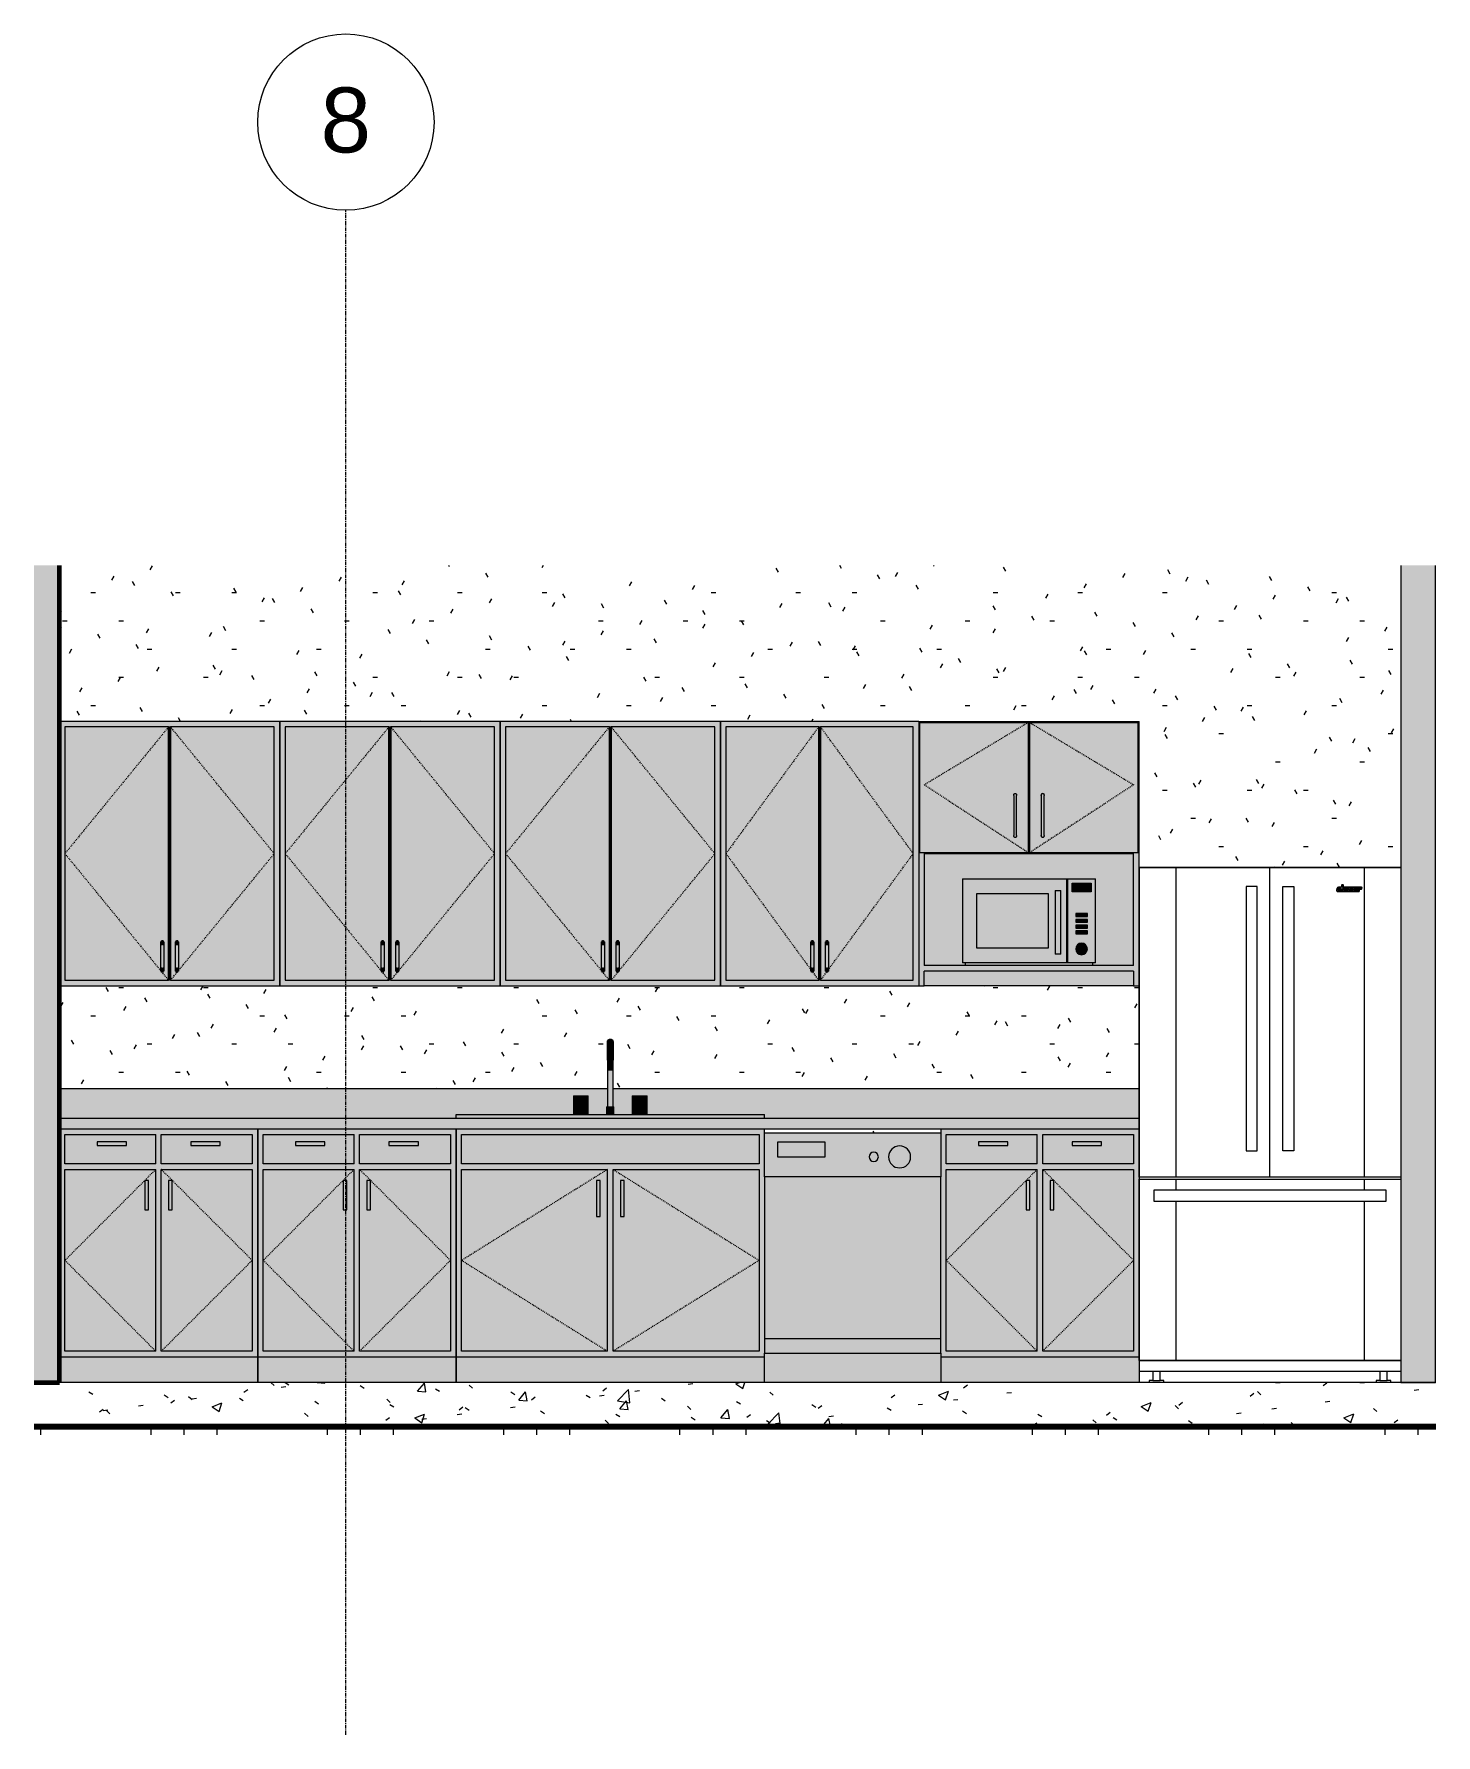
# Model space of a CAD drawing. Header units: inches. Extents: x -1667 to 6641, y -48 to 265.
# Drawn here: x 3686.5 to 3877.4, y -48 to 183.6 of the extents above; entities that cross this region are included whole.
import ezdxf

# ---------------------------------------------------------------- set-up
doc = ezdxf.new("R2010")
doc.units = ezdxf.units.IN
doc.header["$MEASUREMENT"] = 0
doc.linetypes.add('Dash', pattern=[0.25, 0.125, -0.125])
doc.linetypes.add('Grid Line 1_2_', pattern=[0.875, 0.5, -0.125, 0.125, -0.125])
for name, color, linetype, lineweight in [('A-GENM', 13, 'Continuous', 9), ('A-WALL', 113, 'Continuous', 18), ('A-WALL-PATT', 111, 'Continuous', 18), ('C-BLDG-PADS', 91, 'Continuous', 9), ('C-TOPO', 7, 'Continuous', 9), ('I-FURN', 30, 'Continuous', 9), ('I-WALL', 2, 'Continuous', 18), ('P-SANR-FIXT', 6, 'Continuous', 9), ('Q-CASE', 31, 'Continuous', 9), ('Q-CASE-HDLN', 31, 'Dash', 9), ('Q-SPCQ', 91, 'Continuous', 9), ('S-GRID', 1, 'Continuous', 9), ('S-GRID-IDEN', 1, 'Continuous', 9)]:
    doc.layers.add(name, color=color, linetype=linetype, lineweight=lineweight)
doc.styles.add('Arial', font='arial.ttf', dxfattribs={"height": 8.851796})

# ---------------------------------------------------------------- blocks, each defined once
blk = doc.blocks.new('Grid - Grid Head - Circle-50561-KITCHINETTE - NORTH ELEVATION')
at = {"layer": 'S-GRID-IDEN', "color": 7}
blk.add_circle((1800.94, 171.59), 12, dxfattribs=at)
blk = doc.blocks.new('Open Source Metal Building_Exterior_rvt-14-KITCHINETTE - NORTH ELEVATION')
at = {"layer": 'C-BLDG-PADS'}
h = blk.add_hatch(dxfattribs=at)
h.set_pattern_fill('FP_27', style=0, pattern_type=2)
h.set_pattern_definition([(50, (3724.977, 0), (13.77135, -1.20496), [1.44, -15.84]), (355, (3724.977, 0), (-2.66442, 14.44218), [1.152, -12.672]), (100.451, (3726.124, -0.1), (11.10708, 13.23737), [1.224, -13.462]), (46.184, (3724.977, 3.84), (20.49128, -3.17785), [2.16, -23.76]), (96.636, (3726.684, 3.575), (17.94587, 18.70315), [1.836, -20.193]), (351.184, (3724.977, 3.84), (17.9454, 18.70261), [1.728, -19.008]), (21, (3726.897, 2.88), (11.46052, -7.730365), [1.44, -15.84]), (326, (3726.897, 2.88), (4.67135, 13.92315), [1.152, -12.672]), (71.451, (3727.852, 2.236), (16.13207, 6.19284), [1.224, -13.462]), (37.5, (3724.977, 0), (0.233123, 6.39175), [0.634, -11.885, 0.634, -12.23, -12.72]), (37.5, (3724.977, 0), (0.233123, 6.39175), [-25.382, 0.634, -12.086]), (7.5, (3724.977, 0), (5.05073, 7.57304), [0.634, -6.701, 0.634, -11.597, -4.848]), (7.5, (3724.977, 0), (5.05073, 7.57304), [-19.565, 0.634, -4.214]), (327.5, (3720.695, 0), (10.24958, -0.43289), [0.634, -4.166, 0.634, -14.342, -19.872]), (327.5, (3720.695, 0), (10.24958, -0.43289), [-19.776, 0.634, -19.238]), (317.5, (3718.775, 0), (11.19739, 1.922144), [0.634, -5.606, 0.634, -9.312, -14.112]), (317.5, (3718.775, 0), (11.19739, 1.922144), [-16.186, 0.634, -13.478])])
h.paths.add_polyline_path([(1901.64, -6), (1949.35, -6), (1949.35, 0), (1758.48, 0), (1758.48, -6), (1853.92, -6)], flags=0)
at = {"layer": 'C-TOPO'}
h = blk.add_hatch(dxfattribs=at)
h.set_pattern_fill('FP_26', color=256, style=0, pattern_type=2)
h.set_pattern_definition([(0, (3724.977, 0), (12, 12), [12, -12]), (0, (3724.977, 4.5), (12, 12), [12, -12]), (0, (3724.977, 9), (12, 12), [12, -12]), (90, (3726.477, 10.5), (-12, 12), [12, -12]), (90, (3730.977, 10.5), (-12, 12), [12, -12]), (90, (3735.477, 10.5), (-12, 12), [12, -12])])
h.paths.add_polyline_path([(1901.64, -7.13), (1949.35, -7.13), (1949.35, -6.01), (1758.48, -6.01), (1758.48, -7.13), (1853.92, -7.13)], flags=0)
at = {"layer": 'C-BLDG-PADS', "color": 250, "lineweight": 18}
for p, q in [((1949.35, 0), (1758.48, 0)), ((1758.48, -6), (1949.35, -6))]:
    blk.add_line(p, q, dxfattribs=at)
at = {"layer": 'C-TOPO', "color": 10, "lineweight": 80}
blk.add_line((1758.48, -6.01), (1949.35, -6.01), dxfattribs=at)
at = {"layer": 'C-TOPO'}
blk.add_line((1949.35, -6.01), (1758.48, -6.01), dxfattribs=at)
at = {"layer": 'S-GRID', "linetype": 'Grid Line 1_2_'}
blk.add_line((1800.94, -48), (1800.94, 159.59), dxfattribs=at)
at = {"layer": 'S-GRID-IDEN', "insert": (1800.93, 176.31), "char_height": 8.85, "width": 8.208, "attachment_point": 2, "line_spacing_factor": 0.938532, "style": 'Arial', "bg_fill": 3, "box_fill_scale": 1.25, "bg_fill_color": 0, "bg_fill_transparency": 0}
blk.add_mtext('8', dxfattribs=at)
at = {"color": 90, "lineweight": 5}
blk.add_blockref('Grid - Grid Head - Circle-50561-KITCHINETTE - NORTH ELEVATION', (0, 0), dxfattribs=at)
blk = doc.blocks.new('Counter Top - 24_ Depth-690214-KITCHINETTE - NORTH ELEVATION')
at = {"layer": 'Q-CASE'}
h = blk.add_hatch(color=256, dxfattribs=at)
h.paths.add_polyline_path([(1908.94, 36), (1908.94, 40), (1837.31, 40), (1837.32, 37.5), (1837.44, 37.5), (1837.44, 36.5), (1839.94, 36.5), (1839.94, 39), (1841.94, 39), (1841.94, 36.5), (1857.94, 36.5), (1857.94, 36), (1901.64, 36)], flags=0)
h.paths.add_polyline_path([(1806.2, 36), (1815.94, 36), (1815.94, 36.5), (1831.94, 36.5), (1831.94, 39), (1833.94, 39), (1833.94, 36.5), (1836.44, 36.5), (1836.44, 37.5), (1836.56, 37.5), (1836.55, 40), (1761.94, 40), (1761.94, 36)], flags=0)
blk.add_hatch(color=256, dxfattribs=at).paths.add_polyline_path([(1908.94, 34.5), (1908.94, 36), (1761.94, 36), (1761.94, 34.5), (1901.64, 34.5)], flags=0)
for p, q in [((1761.94, 40), (1836.57, 40)), ((1837.31, 40), (1908.94, 40)), ((1761.94, 36), (1908.94, 36)), ((1908.94, 34.5), (1761.94, 34.5))]:
    blk.add_line(p, q, dxfattribs=at)
blk = doc.blocks.new('Refrigeration-Dacor-Millennia - PF36BNDFBK-518783-KITCHINETTE - NORTH ELEVATION')
at = {"layer": 'A-GENM', "lineweight": 18}
for p, q in [((1908.94, 27.94), (1908.94, 70.12)), ((1908.94, 70.12), (1926.69, 70.12)), ((1913.94, 70.12), (1913.94, 27.94)), ((1926.69, 70.12), (1944.56, 70.12)), ((1926.69, 70.12), (1926.69, 27.94)), ((1939.56, 70.12), (1939.56, 27.94)), ((1926.69, 27.94), (1908.94, 27.94)), ((1944.56, 27.94), (1926.69, 27.94)), ((1908.94, 3), (1908.94, 27.69)), ((1908.94, 27.69), (1944.56, 27.69)), ((1944.56, 3), (1908.94, 3))]:
    blk.add_line(p, q, dxfattribs=at)
at = {"layer": 'A-GENM'}
for p, q in [((1944.56, 70.12), (1908.94, 70.12)), ((1908.94, 70.12), (1908.94, 3)), ((1925, 67.53), (1923.5, 67.53)), ((1923.5, 67.53), (1923.5, 31.53)), ((1925, 31.53), (1925, 67.53)), ((1928.5, 67.53), (1930, 67.53)), ((1928.5, 31.53), (1928.5, 67.53)), ((1930, 67.53), (1930, 31.53)), ((1935.86, 67.24), (1935.82, 67.03)), ((1935.89, 67.31), (1935.86, 67.24)), ((1935.91, 67.23), (1935.87, 67.02)), ((1935.94, 67.37), (1935.89, 67.31)), ((1935.95, 67.3), (1935.91, 67.23)), ((1936.01, 67.4), (1935.94, 67.37)), ((1936.01, 67.35), (1935.95, 67.3)), ((1936.09, 67.42), (1936.01, 67.4)), ((1936.09, 67.37), (1936.01, 67.35)), ((1936.04, 67.07), (1936.06, 67.18)), ((1936.06, 67.18), (1936.08, 67.22)), ((1936.08, 67.22), (1936.12, 67.23)), ((1936.45, 67.42), (1936.09, 67.42)), ((1936.49, 67.37), (1936.09, 67.37)), ((1936.12, 67.23), (1936.46, 67.23)), ((1936.46, 67.23), (1936.43, 67.07)), ((1936.51, 67.7), (1936.45, 67.42)), ((1936.56, 67.7), (1936.49, 67.37)), ((1936.53, 67.74), (1936.51, 67.7)), ((1936.58, 67.75), (1936.53, 67.74)), ((1936.72, 67.7), (1936.56, 67.7)), ((1936.57, 66.97), (1936.62, 67.23)), ((1936.7, 67.75), (1936.58, 67.75)), ((1936.62, 67.23), (1936.71, 67.23)), ((1936.65, 67.37), (1936.68, 67.53)), ((1936.73, 67.37), (1936.65, 67.37)), ((1936.71, 67.18), (1936.67, 67.15)), ((1936.68, 67.53), (1936.72, 67.7)), ((1936.74, 67.74), (1936.7, 67.75)), ((1936.71, 67.42), (1936.76, 67.67)), ((1939.23, 67.42), (1936.71, 67.42)), ((1936.71, 67.23), (1936.72, 67.3)), ((1936.75, 67.19), (1936.71, 67.18)), ((1936.72, 67.3), (1936.73, 67.37)), ((1936.76, 67.71), (1936.74, 67.74)), ((1937.17, 67.19), (1936.75, 67.19)), ((1936.76, 67.67), (1936.76, 67.71)), ((1936.79, 67.37), (1936.76, 67.23)), ((1936.76, 67.23), (1937.18, 67.23)), ((1937.24, 67.37), (1936.79, 67.37)), ((1937.18, 67.23), (1937.17, 67.19)), ((1937.29, 67.35), (1937.24, 67.37)), ((1937.33, 67.3), (1937.29, 67.35)), ((1937.31, 67.11), (1937.34, 67.24)), ((1937.34, 67.24), (1937.33, 67.3)), ((1937.41, 67.28), (1937.38, 67.15)), ((1937.43, 67.33), (1937.41, 67.28)), ((1937.46, 67.36), (1937.43, 67.33)), ((1937.51, 67.37), (1937.46, 67.36)), ((1937.97, 67.37), (1937.51, 67.37)), ((1937.52, 67.07), (1937.55, 67.19)), ((1937.55, 67.19), (1937.57, 67.22)), ((1937.57, 67.22), (1937.61, 67.23)), ((1937.61, 67.23), (1937.96, 67.23)), ((1937.96, 67.23), (1937.99, 67.24)), ((1938.01, 67.35), (1937.97, 67.37)), ((1937.99, 67.24), (1938.01, 67.27)), ((1938.02, 67.32), (1938.01, 67.35)), ((1938.01, 67.27), (1938.02, 67.32)), ((1938.07, 67.28), (1938.04, 67.15)), ((1938.09, 67.33), (1938.07, 67.28)), ((1938.12, 67.36), (1938.09, 67.33)), ((1938.17, 67.37), (1938.12, 67.36)), ((1938.63, 67.37), (1938.17, 67.37)), ((1938.18, 67.07), (1938.2, 67.2)), ((1938.2, 67.2), (1938.22, 67.22)), ((1938.22, 67.22), (1938.25, 67.23)), ((1938.25, 67.23), (1938.52, 67.23)), ((1938.52, 67.23), (1938.56, 67.22)), ((1938.57, 67.19), (1938.55, 67.12)), ((1938.56, 67.22), (1938.57, 67.19)), ((1938.69, 67.35), (1938.63, 67.37)), ((1938.68, 66.97), (1938.74, 67.24)), ((1938.73, 67.3), (1938.69, 67.35)), ((1938.82, 67.33), (1938.73, 66.89)), ((1938.74, 67.24), (1938.73, 67.3)), ((1938.84, 67.36), (1938.82, 67.33)), ((1938.87, 67.37), (1938.84, 67.36)), ((1938.95, 67.37), (1938.87, 67.37)), ((1938.89, 66.89), (1938.95, 67.18)), ((1938.94, 66.91), (1939, 67.18)), ((1938.98, 67.34), (1938.95, 67.37)), ((1938.95, 67.18), (1938.97, 67.22)), ((1938.97, 67.22), (1939.01, 67.23)), ((1939.03, 67.37), (1938.98, 67.34)), ((1939, 67.18), (1939.21, 67.18)), ((1939.01, 67.23), (1939.22, 67.23)), ((1939.25, 67.37), (1939.03, 67.37)), ((1939.21, 67.18), (1939.25, 67.2)), ((1939.22, 67.23), (1939.25, 67.37)), ((1939.26, 67.4), (1939.23, 67.42)), ((1939.25, 67.2), (1939.27, 67.24)), ((1939.29, 67.37), (1939.26, 67.4)), ((1939.27, 67.24), (1939.29, 67.33)), ((1939.29, 67.33), (1939.29, 67.37)), ((1935.82, 67.03), (1935.82, 66.96)), ((1935.82, 66.96), (1935.85, 66.9)), ((1935.85, 66.9), (1935.9, 66.86)), ((1935.87, 67.02), (1935.87, 66.95)), ((1935.87, 66.95), (1935.91, 66.91)), ((1935.9, 66.86), (1935.94, 66.85)), ((1935.91, 66.91), (1935.97, 66.89)), ((1935.94, 66.85), (1935.97, 66.84)), ((1935.97, 66.89), (1936.46, 66.89)), ((1935.97, 66.84), (1938.86, 66.84)), ((1936.05, 67.04), (1936.04, 67.07)), ((1936.07, 67.02), (1936.05, 67.04)), ((1936.37, 67.02), (1936.07, 67.02)), ((1936.41, 67.03), (1936.37, 67.02)), ((1936.43, 67.07), (1936.41, 67.03)), ((1936.46, 66.89), (1936.51, 66.9)), ((1936.51, 66.9), (1936.55, 66.93)), ((1936.55, 66.93), (1936.57, 66.97)), ((1936.64, 67.06), (1936.63, 67.02)), ((1936.63, 67.02), (1936.64, 66.96)), ((1936.65, 67.11), (1936.64, 67.06)), ((1936.64, 66.96), (1936.67, 66.91)), ((1936.67, 67.15), (1936.65, 67.11)), ((1936.67, 66.91), (1936.73, 66.89)), ((1936.73, 66.89), (1937.18, 66.89)), ((1936.79, 67.02), (1936.8, 67.06)), ((1937.14, 67.02), (1936.79, 67.02)), ((1936.8, 67.06), (1937.15, 67.06)), ((1937.15, 67.06), (1937.14, 67.02)), ((1937.18, 66.89), (1937.22, 66.9)), ((1937.22, 66.9), (1937.26, 66.93)), ((1937.26, 66.93), (1937.28, 66.97)), ((1937.28, 66.97), (1937.31, 67.11)), ((1937.38, 67.15), (1937.35, 67.02)), ((1937.35, 67.02), (1937.36, 66.96)), ((1937.36, 66.96), (1937.39, 66.91)), ((1937.39, 66.91), (1937.45, 66.89)), ((1937.45, 66.89), (1937.89, 66.89)), ((1937.53, 67.04), (1937.52, 67.07)), ((1937.56, 67.02), (1937.53, 67.04)), ((1937.9, 67.02), (1937.56, 67.02)), ((1937.89, 66.89), (1937.92, 66.9)), ((1937.93, 67.01), (1937.9, 67.02)), ((1937.92, 66.9), (1937.93, 66.93)), ((1937.94, 66.98), (1937.93, 67.01)), ((1937.93, 66.93), (1937.94, 66.98)), ((1938.04, 67.15), (1938.01, 67.02)), ((1938.01, 67.02), (1938.01, 66.96)), ((1938.01, 66.96), (1938.05, 66.91)), ((1938.05, 66.91), (1938.11, 66.89)), ((1938.11, 66.89), (1938.58, 66.89)), ((1938.19, 67.04), (1938.18, 67.07)), ((1938.21, 67.02), (1938.19, 67.04)), ((1938.49, 67.02), (1938.21, 67.02)), ((1938.53, 67.03), (1938.49, 67.02)), ((1938.54, 67.06), (1938.53, 67.03)), ((1938.55, 67.12), (1938.54, 67.06)), ((1938.58, 66.89), (1938.62, 66.9)), ((1938.62, 66.9), (1938.66, 66.93)), ((1938.66, 66.93), (1938.68, 66.97)), ((1938.73, 66.89), (1938.89, 66.89)), ((1938.86, 66.84), (1938.91, 66.86)), ((1938.91, 66.86), (1938.94, 66.91)), ((1923.5, 31.53), (1925, 31.53)), ((1930, 31.53), (1928.5, 31.53)), ((1910.94, 26.19), (1910.94, 24.69)), ((1942.56, 26.19), (1910.94, 26.19)), ((1913.94, 27.69), (1913.94, 26.19)), ((1939.56, 27.69), (1939.56, 26.19)), ((1942.56, 24.69), (1942.56, 26.19)), ((1910.94, 24.69), (1942.56, 24.69)), ((1913.94, 24.69), (1913.94, 3)), ((1939.56, 24.69), (1939.56, 3)), ((1908.94, 3), (1944.56, 3)), ((1910.81, 0.25), (1910.31, 0.25)), ((1910.31, 0.25), (1910.31, 0)), ((1911.81, 1.5), (1910.81, 1.5)), ((1910.81, 1.5), (1910.81, 0.25)), ((1910.81, 0.25), (1911.81, 0.25)), ((1911.81, 0.25), (1911.81, 1.5)), ((1912.31, 0.25), (1911.81, 0.25)), ((1912.31, 0), (1912.31, 0.25)), ((1941.69, 0.25), (1941.19, 0.25)), ((1941.19, 0.25), (1941.19, 0)), ((1942.69, 1.5), (1941.69, 1.5)), ((1941.69, 1.5), (1941.69, 0.25)), ((1941.69, 0.25), (1942.69, 0.25)), ((1942.69, 0.25), (1942.69, 1.5)), ((1943.19, 0.25), (1942.69, 0.25)), ((1943.19, 0), (1943.19, 0.25))]:
    blk.add_line(p, q, dxfattribs=at)
at = {"layer": 'Q-SPCQ'}
for p, q in [((1910.81, 1.5), (1908.94, 1.5)), ((1941.69, 1.5), (1911.81, 1.5)), ((1944.56, 1.5), (1942.69, 1.5))]:
    blk.add_line(p, q, dxfattribs=at)
blk = doc.blocks.new('293304 - 293304 2-686364-KITCHINETTE - NORTH ELEVATION')
at = {"layer": 'Q-CASE'}
h = blk.add_hatch(color=256, dxfattribs=at)
h.paths.add_polyline_path([(1908.94, 54), (1908.94, 90), (1878.94, 90), (1878.94, 54), (1879.69, 54), (1879.69, 56), (1908.19, 56), (1908.19, 54)], flags=0)
h.paths.add_polyline_path([(1908.19, 56.75), (1879.69, 56.75), (1879.69, 72), (1908.19, 72), (1908.19, 70.13)], flags=0)
h.paths.add_polyline_path([(1901.64, 72.12), (1894, 72.12), (1894, 72.75), (1893.87, 72.75), (1893.87, 72.12), (1879.06, 72.12), (1879.06, 89.87), (1893.87, 89.87), (1893.87, 89.25), (1894, 89.25), (1894, 89.87), (1908.81, 89.87), (1908.81, 72.12), (1908.19, 72.12)], flags=0)
h = blk.add_hatch(color=256, dxfattribs=at)
h.paths.add_polyline_path([(1879.06, 72.12), (1893.87, 72.12), (1893.87, 89.87), (1879.06, 89.87), (1879.06, 81.64)], flags=0)
h.paths.add_polyline_path([(1892.13, 74.21), (1891.99, 74.21), (1891.9, 74.33), (1891.87, 74.47), (1891.87, 79.93), (1891.9, 80.07), (1892.01, 80.19), (1892.13, 80.19), (1892.22, 80.08), (1892.25, 79.93), (1892.25, 74.47), (1892.2, 74.3), (1892.13, 74.21)], flags=0)
h = blk.add_hatch(color=256, dxfattribs=at)
h.paths.add_polyline_path([(1903.02, 56.75), (1908.19, 56.75), (1908.19, 72), (1879.69, 72), (1879.69, 56.75), (1885.28, 56.75), (1885.28, 57.14), (1884.88, 57.14), (1884.88, 68.56), (1902.99, 68.56), (1902.99, 57.14), (1902.6, 57.14), (1902.6, 56.75), (1902.99, 56.75)], flags=0)
h.paths.add_polyline_path([(1894, 72.75), (1894, 81), (1893.87, 81), (1893.87, 72.75)], flags=0)
h.paths.add_polyline_path([(1894, 81.75), (1894, 89.25), (1893.87, 89.25), (1893.87, 81.75)], flags=0)
h = blk.add_hatch(color=256, dxfattribs=at)
h.paths.add_polyline_path([(1894, 72.12), (1908.81, 72.12), (1908.81, 89.87), (1894, 89.87), (1894, 74.25)], flags=0)
h.paths.add_polyline_path([(1895.74, 74.21), (1895.65, 74.32), (1895.62, 74.47), (1895.62, 79.93), (1895.67, 80.1), (1895.74, 80.19), (1895.88, 80.19), (1895.97, 80.07), (1896, 79.93), (1896, 74.47), (1895.97, 74.33), (1895.88, 74.21), (1895.81, 74.21)], flags=0)
for points in [[(1894, 81), (1894, 81.75), (1893.87, 81.75), (1893.87, 81)], [(1892.13, 74.21), (1892.22, 74.32), (1892.25, 74.47), (1892.25, 79.93), (1892.22, 80.08), (1892.13, 80.19), (1891.99, 80.19), (1891.9, 80.07), (1891.87, 79.93), (1891.87, 74.47), (1891.9, 74.33), (1891.99, 74.21)], [(1895.74, 74.21), (1895.88, 74.21), (1895.97, 74.33), (1896, 74.47), (1896, 79.93), (1895.97, 80.07), (1895.88, 80.19), (1895.74, 80.19), (1895.65, 80.08), (1895.62, 79.93), (1895.62, 74.47), (1895.67, 74.3), (1895.71, 74.25)], [(1879.69, 54), (1908.19, 54), (1908.19, 56), (1879.69, 56)]]:
    blk.add_hatch(color=256, dxfattribs=at).paths.add_polyline_path(points, flags=0)
for p, q in [((1878.94, 90), (1908.94, 90)), ((1878.94, 90), (1878.94, 54)), ((1879.06, 89.87), (1893.87, 89.87)), ((1879.06, 72.12), (1879.06, 89.87)), ((1893.87, 72.12), (1893.87, 89.87)), ((1893.87, 89.25), (1894, 89.25)), ((1894, 89.87), (1908.81, 89.87)), ((1894, 89.87), (1894, 72.12)), ((1908.81, 72.12), (1908.81, 89.87)), ((1908.94, 70.13), (1908.94, 90)), ((1893.87, 81.75), (1894, 81.75)), ((1894, 81), (1893.87, 81)), ((1893.87, 72.12), (1879.06, 72.12)), ((1879.69, 72), (1879.69, 56.75)), ((1879.69, 72), (1908.19, 72)), ((1894, 72.75), (1893.87, 72.75)), ((1908.81, 72.12), (1894, 72.12)), ((1908.19, 56.75), (1908.19, 72)), ((1885.28, 56.75), (1879.69, 56.75)), ((1908.19, 56), (1879.69, 56)), ((1879.69, 54), (1879.69, 56)), ((1908.19, 56.75), (1902.6, 56.75)), ((1908.19, 56), (1908.19, 54)), ((1878.94, 54), (1879.69, 54)), ((1908.19, 54), (1879.69, 54)), ((1908.19, 54), (1908.94, 54))]:
    blk.add_line(p, q, dxfattribs=at)
at = {"layer": 'Q-CASE', "flags": 128}
for points in [[(1891.87, 79.93), (1891.87, 79.8), (1891.87, 79.67), (1891.87, 79.53), (1891.87, 79.39), (1891.87, 79.25), (1891.87, 79.1), (1891.87, 78.95), (1891.87, 78.8), (1891.87, 78.64), (1891.87, 78.48), (1891.87, 78.32), (1891.87, 78.16), (1891.87, 78), (1891.87, 77.83), (1891.87, 77.67), (1891.87, 77.5), (1891.87, 77.33), (1891.87, 77.17), (1891.87, 77), (1891.87, 76.83), (1891.87, 76.67), (1891.87, 76.5), (1891.87, 76.34), (1891.87, 76.17), (1891.87, 76.01), (1891.87, 75.85), (1891.87, 75.7), (1891.87, 75.54), (1891.87, 75.39), (1891.87, 75.24), (1891.87, 75.09), (1891.87, 74.95), (1891.87, 74.81), (1891.87, 74.68), (1891.87, 74.55), (1891.87, 74.47)], [(1892.25, 74.47), (1892.25, 74.6), (1892.25, 74.73), (1892.25, 74.87), (1892.25, 75.01), (1892.25, 75.15), (1892.25, 75.3), (1892.25, 75.45), (1892.25, 75.6), (1892.25, 75.76), (1892.25, 75.92), (1892.25, 76.08), (1892.25, 76.24), (1892.25, 76.4), (1892.25, 76.57), (1892.25, 76.73), (1892.25, 76.9), (1892.25, 77.07), (1892.25, 77.23), (1892.25, 77.4), (1892.25, 77.57), (1892.25, 77.73), (1892.25, 77.9), (1892.25, 78.06), (1892.25, 78.23), (1892.25, 78.39), (1892.25, 78.55), (1892.25, 78.7), (1892.25, 78.86), (1892.25, 79.01), (1892.25, 79.16), (1892.25, 79.31), (1892.25, 79.45), (1892.25, 79.59), (1892.25, 79.72), (1892.25, 79.85), (1892.25, 79.93)], [(1895.62, 79.93), (1895.62, 79.8), (1895.62, 79.67), (1895.62, 79.53), (1895.62, 79.39), (1895.62, 79.25), (1895.62, 79.1), (1895.62, 78.95), (1895.62, 78.8), (1895.62, 78.64), (1895.62, 78.48), (1895.62, 78.32), (1895.62, 78.16), (1895.62, 78), (1895.62, 77.83), (1895.62, 77.67), (1895.62, 77.5), (1895.62, 77.33), (1895.62, 77.17), (1895.62, 77), (1895.62, 76.83), (1895.62, 76.67), (1895.62, 76.5), (1895.62, 76.34), (1895.62, 76.17), (1895.62, 76.01), (1895.62, 75.85), (1895.62, 75.7), (1895.62, 75.54), (1895.62, 75.39), (1895.62, 75.24), (1895.62, 75.09), (1895.62, 74.95), (1895.62, 74.81), (1895.62, 74.68), (1895.62, 74.55), (1895.62, 74.47)], [(1896, 74.47), (1896, 74.6), (1896, 74.73), (1896, 74.87), (1896, 75.01), (1896, 75.15), (1896, 75.3), (1896, 75.45), (1896, 75.6), (1896, 75.76), (1896, 75.92), (1896, 76.08), (1896, 76.24), (1896, 76.4), (1896, 76.57), (1896, 76.73), (1896, 76.9), (1896, 77.07), (1896, 77.23), (1896, 77.4), (1896, 77.57), (1896, 77.73), (1896, 77.9), (1896, 78.06), (1896, 78.23), (1896, 78.39), (1896, 78.55), (1896, 78.7), (1896, 78.86), (1896, 79.01), (1896, 79.16), (1896, 79.31), (1896, 79.45), (1896, 79.59), (1896, 79.72), (1896, 79.85), (1896, 79.93)]]:
    blk.add_lwpolyline(points, dxfattribs=at)
at = {"layer": 'Q-CASE'}
for points, knots in [([(1891.87, 79.93), (1891.87, 79.96), (1891.88, 80.01), (1891.89, 80.06), (1891.9, 80.08), (1891.91, 80.09), (1891.92, 80.11), (1891.94, 80.14), (1891.96, 80.17), (1891.98, 80.19), (1892, 80.19), (1892.01, 80.2), (1892.03, 80.2), (1892.06, 80.21), (1892.09, 80.2), (1892.11, 80.2), (1892.12, 80.19), (1892.14, 80.19), (1892.16, 80.17), (1892.19, 80.14), (1892.2, 80.12), (1892.22, 80.09), (1892.23, 80.06), (1892.25, 80.01), (1892.25, 79.96), (1892.25, 79.93)], [0, 0, 0, 0, 0.1, 0.2, 0.2125, 0.225, 0.25, 0.3, 0.35, 0.4, 0.4125, 0.425, 0.45, 0.5, 0.55, 0.575, 0.5875, 0.6, 0.65, 0.7, 0.75, 0.775, 0.8, 0.9, 1, 1, 1, 1]), ([(1895.62, 79.93), (1895.62, 79.96), (1895.63, 80.01), (1895.64, 80.06), (1895.66, 80.09), (1895.67, 80.12), (1895.69, 80.14), (1895.71, 80.17), (1895.73, 80.19), (1895.75, 80.19), (1895.76, 80.2), (1895.78, 80.2), (1895.81, 80.21), (1895.85, 80.2), (1895.87, 80.2), (1895.88, 80.19), (1895.89, 80.19), (1895.91, 80.17), (1895.94, 80.14), (1895.95, 80.11), (1895.96, 80.09), (1895.97, 80.08), (1895.98, 80.06), (1896, 80.01), (1896, 79.96), (1896, 79.93)], [0, 0, 0, 0, 0.1, 0.2, 0.225, 0.25, 0.3, 0.35, 0.4, 0.4125, 0.425, 0.45, 0.5, 0.55, 0.575, 0.5875, 0.6, 0.65, 0.7, 0.75, 0.775, 0.7875, 0.8, 0.9, 1, 1, 1, 1]), ([(1892.25, 74.47), (1892.25, 74.44), (1892.25, 74.39), (1892.23, 74.34), (1892.22, 74.31), (1892.2, 74.28), (1892.19, 74.26), (1892.16, 74.23), (1892.14, 74.21), (1892.12, 74.21), (1892.11, 74.2), (1892.09, 74.2), (1892.06, 74.19), (1892.03, 74.2), (1892.01, 74.2), (1892, 74.21), (1891.98, 74.21), (1891.96, 74.23), (1891.94, 74.26), (1891.92, 74.29), (1891.91, 74.31), (1891.9, 74.32), (1891.89, 74.34), (1891.88, 74.39), (1891.87, 74.44), (1891.87, 74.47)], [0, 0, 0, 0, 0.1, 0.2, 0.225, 0.25, 0.3, 0.35, 0.4, 0.4125, 0.425, 0.45, 0.5, 0.55, 0.575, 0.5875, 0.6, 0.65, 0.7, 0.75, 0.775, 0.7875, 0.8, 0.9, 1, 1, 1, 1]), ([(1896, 74.47), (1896, 74.44), (1896, 74.39), (1895.98, 74.34), (1895.97, 74.32), (1895.96, 74.31), (1895.95, 74.29), (1895.94, 74.26), (1895.91, 74.23), (1895.89, 74.21), (1895.88, 74.21), (1895.87, 74.2), (1895.85, 74.2), (1895.81, 74.19), (1895.78, 74.2), (1895.76, 74.2), (1895.75, 74.21), (1895.73, 74.21), (1895.71, 74.23), (1895.69, 74.26), (1895.67, 74.28), (1895.66, 74.31), (1895.64, 74.34), (1895.63, 74.39), (1895.62, 74.44), (1895.62, 74.47)], [0, 0, 0, 0, 0.1, 0.2, 0.2125, 0.225, 0.25, 0.3, 0.35, 0.4, 0.4125, 0.425, 0.45, 0.5, 0.55, 0.575, 0.5875, 0.6, 0.65, 0.7, 0.75, 0.775, 0.8, 0.9, 1, 1, 1, 1])]:
    blk.add_open_spline(points, degree=3, knots=knots, dxfattribs=at)
at = {"layer": 'Q-CASE-HDLN'}
for p, q in [((1893.87, 89.87), (1879.69, 81.37)), ((1894, 89.87), (1908.19, 81.37)), ((1879.69, 81.37), (1893.87, 72.12)), ((1908.19, 81.37), (1894, 72.12))]:
    blk.add_line(p, q, dxfattribs=at)
blk = doc.blocks.new('Sink Kitchen-Double - 42_ x 21_-577721-KITCHINETTE - NORTH ELEVATION')
at = {"layer": 'P-SANR-FIXT'}
for points in [[(1836.57, 43.88), (1836.94, 43.88), (1836.94, 46.75), (1836.77, 46.71), (1836.64, 46.6), (1836.57, 46.46), (1836.57, 46), (1836.57, 45.43), (1836.56, 44.52)], [(1837.3, 43.88), (1837.31, 45.58), (1837.3, 46.47), (1837.23, 46.61), (1837.1, 46.71), (1836.94, 46.75), (1836.94, 43.88), (1837.23, 43.88)], [(1836.83, 37.5), (1836.94, 37.5), (1836.94, 42.5), (1836.57, 42.5), (1836.56, 37.5), (1836.75, 37.5)], [(1836.77, 42.5), (1836.94, 42.5), (1836.94, 43.88), (1836.57, 43.88), (1836.57, 42.5), (1836.64, 42.5)], [(1837.1, 42.5), (1837.3, 42.5), (1837.3, 43.88), (1836.94, 43.88), (1836.94, 42.5)], [(1837.05, 37.5), (1837.31, 37.5), (1837.29, 42.5), (1836.94, 42.5), (1836.94, 37.5)], [(1832.94, 36.5), (1833.94, 36.5), (1833.94, 39), (1831.94, 39), (1831.94, 36.5), (1832.71, 36.5)], [(1836.94, 36.5), (1837.44, 36.5), (1837.44, 37.5), (1836.44, 37.5), (1836.44, 36.5), (1836.83, 36.5)], [(1840.94, 36.5), (1841.94, 36.5), (1841.94, 39), (1839.94, 39), (1839.94, 36.5), (1840.71, 36.5)], [(1837.52, 36), (1857.94, 36), (1857.94, 36.5), (1815.94, 36.5), (1815.94, 36), (1836.02, 36)]]:
    blk.add_hatch(color=256, dxfattribs=at).paths.add_polyline_path(points, flags=0)
for p, q in [((1836.56, 43.88), (1836.56, 37.5)), ((1836.56, 43.88), (1836.56, 42.5)), ((1836.94, 42.5), (1836.57, 42.5)), ((1837.3, 42.5), (1836.94, 42.5)), ((1837.31, 37.5), (1837.31, 43.88)), ((1837.31, 42.5), (1837.31, 43.88)), ((1831.94, 39), (1831.94, 36.5)), ((1831.94, 39), (1833.94, 39)), ((1833.94, 36.5), (1833.94, 39)), ((1836.44, 37.5), (1836.44, 36.5)), ((1836.44, 37.5), (1837.44, 37.5)), ((1837.44, 36.5), (1837.44, 37.5)), ((1839.94, 39), (1839.94, 36.5)), ((1839.94, 39), (1841.94, 39)), ((1841.94, 36.5), (1841.94, 39)), ((1815.94, 36.5), (1857.94, 36.5)), ((1815.94, 36), (1815.94, 36.5)), ((1857.94, 36), (1857.94, 36.5))]:
    blk.add_line(p, q, dxfattribs=at)
at = {"layer": 'P-SANR-FIXT', "flags": 128}
for points in [[(1836.56, 46.38), (1836.56, 46.39), (1836.56, 46.4), (1836.56, 46.42), (1836.57, 46.43), (1836.57, 46.45), (1836.57, 46.46), (1836.58, 46.48), (1836.58, 46.49), (1836.59, 46.51), (1836.59, 46.52), (1836.6, 46.53), (1836.6, 46.55), (1836.61, 46.56), (1836.62, 46.57), (1836.63, 46.59), (1836.64, 46.6), (1836.65, 46.61), (1836.65, 46.62), (1836.66, 46.63), (1836.68, 46.64), (1836.69, 46.65), (1836.7, 46.66), (1836.71, 46.67), (1836.72, 46.68), (1836.73, 46.69), (1836.75, 46.7), (1836.76, 46.71), (1836.77, 46.71), (1836.79, 46.72), (1836.8, 46.72), (1836.81, 46.73), (1836.83, 46.73), (1836.84, 46.74), (1836.86, 46.74), (1836.87, 46.74), (1836.89, 46.75), (1836.9, 46.75), (1836.92, 46.75), (1836.93, 46.75), (1836.94, 46.75)], [(1836.56, 43.88), (1836.56, 43.97), (1836.56, 44.07), (1836.56, 44.17), (1836.56, 44.27), (1836.56, 44.37), (1836.56, 44.47), (1836.56, 44.57), (1836.56, 44.66), (1836.56, 44.76), (1836.56, 44.85), (1836.56, 44.94), (1836.56, 45.03), (1836.56, 45.12), (1836.56, 45.2), (1836.56, 45.29), (1836.56, 45.37), (1836.56, 45.45), (1836.56, 45.52), (1836.56, 45.6), (1836.56, 45.67), (1836.56, 45.74), (1836.56, 45.8), (1836.56, 45.86), (1836.56, 45.92), (1836.56, 45.98), (1836.56, 46.03), (1836.56, 46.08), (1836.56, 46.13), (1836.56, 46.17), (1836.56, 46.21), (1836.56, 46.24), (1836.56, 46.27), (1836.56, 46.3), (1836.56, 46.32), (1836.56, 46.34), (1836.56, 46.35), (1836.56, 46.36), (1836.56, 46.37), (1836.56, 46.37), (1836.56, 46.38)], [(1836.56, 46.38), (1836.56, 46.37), (1836.56, 46.37), (1836.56, 46.36), (1836.56, 46.34), (1836.56, 46.33), (1836.56, 46.3), (1836.56, 46.28), (1836.56, 46.25), (1836.56, 46.21), (1836.56, 46.18), (1836.56, 46.14), (1836.56, 46.09), (1836.56, 46.04), (1836.56, 45.99), (1836.56, 45.94), (1836.56, 45.88), (1836.56, 45.82), (1836.56, 45.75), (1836.56, 45.69), (1836.56, 45.62), (1836.56, 45.54), (1836.56, 45.47), (1836.56, 45.39), (1836.56, 45.31), (1836.56, 45.23), (1836.56, 45.14), (1836.56, 45.05), (1836.56, 44.96), (1836.56, 44.87), (1836.56, 44.78), (1836.56, 44.69), (1836.56, 44.59), (1836.56, 44.5), (1836.56, 44.4), (1836.56, 44.3), (1836.56, 44.2), (1836.56, 44.1), (1836.56, 44), (1836.56, 43.9), (1836.56, 43.88)], [(1836.94, 46.75), (1836.95, 46.75), (1836.97, 46.75), (1836.98, 46.75), (1837, 46.75), (1837.01, 46.74), (1837.03, 46.74), (1837.04, 46.74), (1837.05, 46.73), (1837.07, 46.73), (1837.08, 46.72), (1837.1, 46.71), (1837.11, 46.71), (1837.12, 46.7), (1837.14, 46.69), (1837.15, 46.68), (1837.16, 46.68), (1837.17, 46.67), (1837.18, 46.66), (1837.2, 46.65), (1837.21, 46.64), (1837.22, 46.63), (1837.23, 46.61), (1837.24, 46.6), (1837.24, 46.59), (1837.25, 46.58), (1837.26, 46.56), (1837.27, 46.55), (1837.27, 46.54), (1837.28, 46.52), (1837.29, 46.51), (1837.29, 46.5), (1837.3, 46.48), (1837.3, 46.47), (1837.3, 46.45), (1837.31, 46.44), (1837.31, 46.42), (1837.31, 46.41), (1837.31, 46.39), (1837.31, 46.38), (1837.31, 46.38)], [(1837.31, 46.38), (1837.31, 46.37), (1837.31, 46.37), (1837.31, 46.36), (1837.31, 46.34), (1837.31, 46.33), (1837.31, 46.3), (1837.31, 46.28), (1837.31, 46.25), (1837.31, 46.21), (1837.31, 46.18), (1837.31, 46.14), (1837.31, 46.09), (1837.31, 46.04), (1837.31, 45.99), (1837.31, 45.94), (1837.31, 45.88), (1837.31, 45.82), (1837.31, 45.75), (1837.31, 45.69), (1837.31, 45.62), (1837.31, 45.54), (1837.31, 45.47), (1837.31, 45.39), (1837.31, 45.31), (1837.31, 45.23), (1837.31, 45.14), (1837.31, 45.05), (1837.31, 44.96), (1837.31, 44.87), (1837.31, 44.78), (1837.31, 44.69), (1837.31, 44.59), (1837.31, 44.5), (1837.31, 44.4), (1837.31, 44.3), (1837.31, 44.2), (1837.31, 44.1), (1837.31, 44), (1837.31, 43.9), (1837.31, 43.88)], [(1837.31, 43.88), (1837.31, 43.97), (1837.31, 44.07), (1837.31, 44.17), (1837.31, 44.27), (1837.31, 44.37), (1837.31, 44.47), (1837.31, 44.57), (1837.31, 44.66), (1837.31, 44.76), (1837.31, 44.85), (1837.31, 44.94), (1837.31, 45.03), (1837.31, 45.12), (1837.31, 45.2), (1837.31, 45.29), (1837.31, 45.37), (1837.31, 45.45), (1837.31, 45.52), (1837.31, 45.6), (1837.31, 45.67), (1837.31, 45.74), (1837.31, 45.8), (1837.31, 45.86), (1837.31, 45.92), (1837.31, 45.98), (1837.31, 46.03), (1837.31, 46.08), (1837.31, 46.13), (1837.31, 46.17), (1837.31, 46.21), (1837.31, 46.24), (1837.31, 46.27), (1837.31, 46.3), (1837.31, 46.32), (1837.31, 46.34), (1837.31, 46.35), (1837.31, 46.36), (1837.31, 46.37), (1837.31, 46.37), (1837.31, 46.38)]]:
    blk.add_lwpolyline(points, dxfattribs=at)
blk = doc.blocks.new('Base Cabinet-Double Door Sink Unit - 42_-578557-KITCHINETTE - NORTH ELEVATION')
at = {"layer": 'Q-CASE'}
h = blk.add_hatch(color=256, dxfattribs=at)
h.paths.add_polyline_path([(1815.94, 3.5), (1857.94, 3.5), (1857.94, 34.5), (1815.94, 34.5), (1815.94, 22.46)], flags=0)
h.paths.add_polyline_path([(1835.06, 22.59), (1835.06, 27.5), (1835.56, 27.5), (1835.56, 22.59)], flags=0)
h.paths.add_polyline_path([(1838.81, 22.59), (1838.31, 22.59), (1838.31, 27.5), (1838.81, 27.5), (1838.81, 26.16)], flags=0)
h = blk.add_hatch(color=256, dxfattribs=at)
h.paths.add_polyline_path([(1835.56, 22.59), (1835.56, 27.5), (1835.06, 27.5), (1835.06, 22.59)], flags=0)
h.paths.add_polyline_path([(1838.31, 22.59), (1838.81, 22.59), (1838.81, 27.5), (1838.31, 27.5), (1838.31, 26.16)], flags=0)
blk.add_hatch(color=256, dxfattribs=at).paths.add_polyline_path([(1853.92, 0), (1857.94, 0), (1857.94, 3.5), (1815.94, 3.5), (1815.94, 0), (1816.69, 0)], flags=0)
for p, q in [((1815.94, 34.5), (1815.94, 3.5)), ((1816.69, 29.75), (1816.69, 33.75)), ((1816.69, 33.75), (1857.19, 33.75)), ((1857.19, 33.75), (1857.19, 29.75)), ((1857.94, 34), (1857.94, 34.5)), ((1857.19, 29.75), (1816.69, 29.75)), ((1816.69, 4.25), (1816.69, 29)), ((1816.69, 29), (1836.56, 29)), ((1836.56, 4.25), (1836.56, 29)), ((1837.31, 29), (1857.19, 29)), ((1837.31, 4.25), (1837.31, 29)), ((1857.19, 29), (1857.19, 4.25)), ((1835.56, 27.5), (1835.06, 27.5)), ((1835.06, 27.5), (1835.06, 22.59)), ((1835.56, 22.59), (1835.56, 27.5)), ((1838.81, 27.5), (1838.31, 27.5)), ((1838.31, 27.5), (1838.31, 22.59)), ((1838.81, 22.59), (1838.81, 27.5)), ((1835.06, 22.59), (1835.56, 22.59)), ((1838.31, 22.59), (1838.81, 22.59)), ((1815.94, 3.5), (1857.94, 3.5)), ((1815.94, 0), (1815.94, 3.5)), ((1836.56, 4.25), (1816.69, 4.25)), ((1857.19, 4.25), (1837.31, 4.25)), ((1857.94, 3.5), (1857.94, 4))]:
    blk.add_line(p, q, dxfattribs=at)
at = {"layer": 'Q-CASE', "linetype": 'Dash'}
for p, q in [((1836.56, 29), (1816.69, 16.62)), ((1837.31, 29), (1857.19, 16.62)), ((1816.69, 16.62), (1836.56, 4.25)), ((1857.19, 16.62), (1837.31, 4.25))]:
    blk.add_line(p, q, dxfattribs=at)
blk = doc.blocks.new('Base Cabinet-Double Door _ 2 Drawer - 27_-581375-KITCHINETTE - NORTH ELEVATION')
at = {"layer": 'Q-CASE'}
h = blk.add_hatch(color=256, dxfattribs=at)
h.paths.add_polyline_path([(1788.94, 3.5), (1815.94, 3.5), (1815.94, 34.5), (1788.94, 34.5), (1788.94, 23.5)], flags=0)
h.paths.add_polyline_path([(1803.81, 23.5), (1803.81, 27.5), (1804.31, 27.5), (1804.31, 23.5)], flags=0)
h.paths.add_polyline_path([(1801.06, 23.5), (1800.56, 23.5), (1800.56, 27.5), (1801.06, 27.5)], flags=0)
h.paths.add_polyline_path([(1794.06, 32.25), (1794.06, 32.75), (1798.06, 32.75), (1798.06, 32.25)], flags=0)
h.paths.add_polyline_path([(1806.81, 32.25), (1806.81, 32.75), (1810.81, 32.75), (1810.81, 32.25)], flags=0)
h = blk.add_hatch(color=256, dxfattribs=at)
h.paths.add_polyline_path([(1801.06, 23.5), (1801.06, 27.5), (1800.56, 27.5), (1800.56, 23.5)], flags=0)
h.paths.add_polyline_path([(1804.31, 23.5), (1804.31, 27.5), (1803.81, 27.5), (1803.81, 23.5)], flags=0)
h.paths.add_polyline_path([(1794.06, 32.25), (1798.06, 32.25), (1798.06, 32.75), (1794.06, 32.75)], flags=0)
h.paths.add_polyline_path([(1810.81, 32.25), (1810.81, 32.75), (1806.81, 32.75), (1806.81, 32.25)], flags=0)
blk.add_hatch(color=256, dxfattribs=at).paths.add_polyline_path([(1806.2, 0), (1815.94, 0), (1815.94, 3.5), (1788.94, 3.5), (1788.94, 0), (1789.69, 0)], flags=0)
for p, q in [((1788.94, 34.5), (1788.94, 3.5)), ((1789.69, 29.75), (1789.69, 33.75)), ((1789.69, 33.75), (1802.06, 33.75)), ((1798.06, 32.75), (1794.06, 32.75)), ((1794.06, 32.75), (1794.06, 32.25)), ((1798.06, 32.25), (1798.06, 32.75)), ((1802.06, 29.75), (1802.06, 33.75)), ((1802.81, 33.75), (1815.19, 33.75)), ((1802.81, 29.75), (1802.81, 33.75)), ((1810.81, 32.75), (1806.81, 32.75)), ((1806.81, 32.75), (1806.81, 32.25)), ((1810.81, 32.25), (1810.81, 32.75)), ((1815.19, 33.75), (1815.19, 29.75)), ((1815.94, 3.5), (1815.94, 34.5)), ((1794.06, 32.25), (1798.06, 32.25)), ((1806.81, 32.25), (1810.81, 32.25)), ((1802.06, 29.75), (1789.69, 29.75)), ((1789.69, 4.25), (1789.69, 29)), ((1789.69, 29), (1802.06, 29)), ((1802.06, 4.25), (1802.06, 29)), ((1815.19, 29.75), (1802.81, 29.75)), ((1802.81, 29), (1815.19, 29)), ((1802.81, 4.25), (1802.81, 29)), ((1815.19, 29), (1815.19, 4.25)), ((1801.06, 27.5), (1800.56, 27.5)), ((1800.56, 27.5), (1800.56, 23.5)), ((1801.06, 23.5), (1801.06, 27.5)), ((1804.31, 27.5), (1803.81, 27.5)), ((1803.81, 27.5), (1803.81, 23.5)), ((1804.31, 23.5), (1804.31, 27.5)), ((1800.56, 23.5), (1801.06, 23.5)), ((1803.81, 23.5), (1804.31, 23.5)), ((1788.94, 3.5), (1815.94, 3.5)), ((1788.94, 0), (1788.94, 3.5)), ((1802.06, 4.25), (1789.69, 4.25)), ((1815.19, 4.25), (1802.81, 4.25)), ((1815.94, 3.5), (1815.94, 0))]:
    blk.add_line(p, q, dxfattribs=at)
at = {"layer": 'Q-CASE', "linetype": 'Dash'}
for p, q in [((1802.06, 29), (1789.69, 16.62)), ((1815.19, 16.62), (1802.81, 29)), ((1789.69, 16.62), (1802.06, 4.25)), ((1802.81, 4.25), (1815.19, 16.62))]:
    blk.add_line(p, q, dxfattribs=at)
blk = doc.blocks.new('Dishwasher - 24_ x 24_ x 34_-675075-KITCHINETTE - NORTH ELEVATION')
at = {"layer": 'Q-SPCQ'}
h = blk.add_hatch(color=256, dxfattribs=at)
h.paths.add_polyline_path([(1857.94, 28), (1881.94, 28), (1881.94, 34), (1857.94, 34), (1857.94, 29.86)], flags=0)
h.paths.add_polyline_path([(1876.66, 29.25), (1876, 29.25), (1875.4, 29.54), (1874.97, 30.1), (1874.83, 30.71), (1875.03, 31.46), (1875.58, 32.01), (1876.33, 32.21), (1877.08, 32.01), (1877.63, 31.46), (1877.83, 30.71), (1877.68, 30.06), (1877.27, 29.54), (1877.08, 29.45)], flags=0)
h.paths.add_polyline_path([(1872.68, 30.1), (1872.67, 30.1), (1872.42, 30.22), (1872.24, 30.44), (1872.18, 30.71), (1872.24, 30.98), (1872.42, 31.2), (1872.67, 31.32), (1872.94, 31.32), (1873.2, 31.2), (1873.37, 30.98), (1873.43, 30.71), (1873.37, 30.44), (1873.2, 30.22), (1872.94, 30.1)], flags=0)
h.paths.add_polyline_path([(1865.85, 30.71), (1859.71, 30.71), (1859.71, 32.71), (1866.21, 32.71), (1866.21, 30.71)], flags=0)
h = blk.add_hatch(color=256, dxfattribs=at)
h.paths.add_polyline_path([(1876.66, 29.25), (1877.27, 29.54), (1877.68, 30.06), (1877.83, 30.71), (1877.63, 31.46), (1877.08, 32.01), (1876.33, 32.21), (1875.58, 32.01), (1875.03, 31.46), (1874.83, 30.71), (1874.98, 30.06), (1875.4, 29.54), (1876, 29.25)], flags=0)
h.paths.add_polyline_path([(1872.94, 30.1), (1873.2, 30.22), (1873.37, 30.44), (1873.43, 30.71), (1873.37, 30.98), (1873.2, 31.2), (1872.94, 31.32), (1872.67, 31.32), (1872.42, 31.2), (1872.24, 30.98), (1872.18, 30.71), (1872.24, 30.44), (1872.42, 30.22), (1872.67, 30.1)], flags=0)
h.paths.add_polyline_path([(1865.85, 30.71), (1866.21, 30.71), (1866.21, 32.71), (1859.71, 32.71), (1859.71, 30.71), (1859.88, 30.71)], flags=0)
for points in [[(1881.94, 4), (1881.94, 28), (1857.94, 28), (1857.94, 4)], [(1881.94, 0), (1881.94, 4), (1857.94, 4), (1857.94, 0)]]:
    blk.add_hatch(color=256, dxfattribs=at).paths.add_polyline_path(points, flags=0)
for p, q in [((1857.94, 28), (1857.94, 34)), ((1857.94, 34), (1881.94, 34)), ((1866.21, 32.71), (1859.71, 32.71)), ((1859.71, 32.71), (1859.71, 30.71)), ((1866.21, 30.71), (1866.21, 32.71)), ((1881.94, 34), (1881.94, 28)), ((1859.71, 30.71), (1866.21, 30.71)), ((1857.94, 28), (1857.94, 4)), ((1881.94, 28), (1857.94, 28)), ((1881.94, 4), (1881.94, 28)), ((1857.94, 6), (1881.94, 6)), ((1857.94, 4), (1881.94, 4)), ((1857.94, 0), (1857.94, 3.5)), ((1881.94, 3.5), (1881.94, 0))]:
    blk.add_line(p, q, dxfattribs=at)
for centre, radius, start, end in [((1872.81, 30.71), 0.625, 0, 180), ((1872.81, 30.71), 0.625, 180, 0), ((1876.33, 30.71), 1.5, 0, 180), ((1876.33, 30.71), 1.5, 180, 0)]:
    blk.add_arc(centre, radius, start, end, dxfattribs=at)
blk = doc.blocks.new('Base Cabinet-Double Door _ 2 Drawer - 27_-V38-KITCHINETTE - NORTH ELEVATION')
at = {"layer": 'Q-CASE'}
h = blk.add_hatch(color=256, dxfattribs=at)
h.paths.add_polyline_path([(1881.94, 3.5), (1908.94, 3.5), (1908.94, 34.5), (1881.94, 34.5), (1881.94, 4)], flags=0)
h.paths.add_polyline_path([(1893.56, 23.5), (1893.56, 27.5), (1894.06, 27.5), (1894.06, 23.5)], flags=0)
h.paths.add_polyline_path([(1896.81, 23.5), (1896.81, 27.5), (1897.31, 27.5), (1897.31, 23.5)], flags=0)
h.paths.add_polyline_path([(1891.06, 32.25), (1887.06, 32.25), (1887.06, 32.75), (1891.06, 32.75)], flags=0)
h.paths.add_polyline_path([(1899.81, 32.25), (1899.81, 32.75), (1903.81, 32.75), (1903.81, 32.25), (1901.64, 32.25)], flags=0)
h = blk.add_hatch(color=256, dxfattribs=at)
h.paths.add_polyline_path([(1896.81, 23.5), (1897.31, 23.5), (1897.31, 27.5), (1896.81, 27.5)], flags=0)
h.paths.add_polyline_path([(1894.06, 23.5), (1894.06, 27.5), (1893.56, 27.5), (1893.56, 23.5)], flags=0)
h.paths.add_polyline_path([(1891.06, 32.25), (1891.06, 32.75), (1887.06, 32.75), (1887.06, 32.25)], flags=0)
h.paths.add_polyline_path([(1903.81, 32.25), (1903.81, 32.75), (1899.81, 32.75), (1899.81, 32.25), (1901.64, 32.25)], flags=0)
blk.add_hatch(color=256, dxfattribs=at).paths.add_polyline_path([(1901.64, 0), (1908.94, 0), (1908.94, 3.5), (1881.94, 3.5), (1881.94, 0), (1882.69, 0)], flags=0)
for p, q in [((1881.94, 34.5), (1881.94, 34)), ((1882.69, 29.75), (1882.69, 33.75)), ((1882.69, 33.75), (1895.06, 33.75)), ((1891.06, 32.75), (1887.06, 32.75)), ((1887.06, 32.75), (1887.06, 32.25)), ((1891.06, 32.25), (1891.06, 32.75)), ((1895.06, 29.75), (1895.06, 33.75)), ((1895.81, 33.75), (1908.19, 33.75)), ((1895.81, 29.75), (1895.81, 33.75)), ((1903.81, 32.75), (1899.81, 32.75)), ((1899.81, 32.75), (1899.81, 32.25)), ((1903.81, 32.25), (1903.81, 32.75)), ((1908.19, 33.75), (1908.19, 29.75)), ((1887.06, 32.25), (1891.06, 32.25)), ((1899.81, 32.25), (1903.81, 32.25)), ((1895.06, 29.75), (1882.69, 29.75)), ((1882.69, 4.25), (1882.69, 29)), ((1882.69, 29), (1895.06, 29)), ((1895.06, 4.25), (1895.06, 29)), ((1908.19, 29.75), (1895.81, 29.75)), ((1895.81, 29), (1908.19, 29)), ((1895.81, 4.25), (1895.81, 29)), ((1908.19, 29), (1908.19, 4.25)), ((1894.06, 27.5), (1893.56, 27.5)), ((1893.56, 27.5), (1893.56, 23.5)), ((1894.06, 23.5), (1894.06, 27.5)), ((1897.31, 27.5), (1896.81, 27.5)), ((1896.81, 27.5), (1896.81, 23.5)), ((1897.31, 23.5), (1897.31, 27.5)), ((1893.56, 23.5), (1894.06, 23.5)), ((1896.81, 23.5), (1897.31, 23.5)), ((1881.94, 4), (1881.94, 3.5)), ((1881.94, 3.5), (1908.94, 3.5)), ((1895.06, 4.25), (1882.69, 4.25)), ((1908.19, 4.25), (1895.81, 4.25)), ((1908.94, 3), (1908.94, 0))]:
    blk.add_line(p, q, dxfattribs=at)
at = {"layer": 'Q-CASE', "linetype": 'Dash'}
for p, q in [((1895.06, 29), (1882.69, 16.62)), ((1908.19, 16.62), (1895.81, 29)), ((1882.69, 16.62), (1895.06, 4.25)), ((1895.81, 4.25), (1908.19, 16.62))]:
    blk.add_line(p, q, dxfattribs=at)
blk = doc.blocks.new('Base Cabinet-Double Door _ 2 Drawer - 27_-V39-KITCHINETTE - NORTH ELEVATION')
at = {"layer": 'Q-CASE'}
h = blk.add_hatch(color=256, dxfattribs=at)
h.paths.add_polyline_path([(1761.94, 3.5), (1788.94, 3.5), (1788.94, 34.5), (1761.94, 34.5), (1761.94, 23.5)], flags=0)
h.paths.add_polyline_path([(1774.06, 23.5), (1773.56, 23.5), (1773.56, 27.5), (1774.06, 27.5)], flags=0)
h.paths.add_polyline_path([(1776.81, 23.5), (1776.81, 27.5), (1777.31, 27.5), (1777.31, 23.5)], flags=0)
h.paths.add_polyline_path([(1767.06, 32.25), (1767.06, 32.75), (1771.06, 32.75), (1771.06, 32.25)], flags=0)
h.paths.add_polyline_path([(1779.81, 32.25), (1779.81, 32.75), (1783.81, 32.75), (1783.81, 32.25)], flags=0)
h = blk.add_hatch(color=256, dxfattribs=at)
h.paths.add_polyline_path([(1774.06, 23.5), (1774.06, 27.5), (1773.56, 27.5), (1773.56, 23.5)], flags=0)
h.paths.add_polyline_path([(1777.31, 23.5), (1777.31, 27.5), (1776.81, 27.5), (1776.81, 23.5)], flags=0)
h.paths.add_polyline_path([(1771.06, 32.25), (1771.06, 32.75), (1767.06, 32.75), (1767.06, 32.25)], flags=0)
h.paths.add_polyline_path([(1783.81, 32.25), (1783.81, 32.75), (1779.81, 32.75), (1779.81, 32.25)], flags=0)
blk.add_hatch(color=256, dxfattribs=at).paths.add_polyline_path([(1762.69, 0), (1788.94, 0), (1788.94, 3.5), (1761.94, 3.5), (1761.94, 0)], flags=0)
for p, q in [((1762.69, 29.75), (1762.69, 33.75)), ((1762.69, 33.75), (1775.06, 33.75)), ((1771.06, 32.75), (1767.06, 32.75)), ((1767.06, 32.75), (1767.06, 32.25)), ((1771.06, 32.25), (1771.06, 32.75)), ((1775.06, 29.75), (1775.06, 33.75)), ((1775.81, 33.75), (1788.19, 33.75)), ((1775.81, 29.75), (1775.81, 33.75)), ((1783.81, 32.75), (1779.81, 32.75)), ((1779.81, 32.75), (1779.81, 32.25)), ((1783.81, 32.25), (1783.81, 32.75)), ((1788.19, 33.75), (1788.19, 29.75)), ((1788.94, 3.5), (1788.94, 34.5)), ((1767.06, 32.25), (1771.06, 32.25)), ((1779.81, 32.25), (1783.81, 32.25)), ((1775.06, 29.75), (1762.69, 29.75)), ((1762.69, 4.25), (1762.69, 29)), ((1762.69, 29), (1775.06, 29)), ((1775.06, 4.25), (1775.06, 29)), ((1788.19, 29.75), (1775.81, 29.75)), ((1775.81, 29), (1788.19, 29)), ((1775.81, 4.25), (1775.81, 29)), ((1788.19, 29), (1788.19, 4.25)), ((1774.06, 27.5), (1773.56, 27.5)), ((1773.56, 27.5), (1773.56, 23.5)), ((1774.06, 23.5), (1774.06, 27.5)), ((1777.31, 27.5), (1776.81, 27.5)), ((1776.81, 27.5), (1776.81, 23.5)), ((1777.31, 23.5), (1777.31, 27.5)), ((1773.56, 23.5), (1774.06, 23.5)), ((1776.81, 23.5), (1777.31, 23.5)), ((1761.94, 3.5), (1788.94, 3.5)), ((1775.06, 4.25), (1762.69, 4.25)), ((1788.19, 4.25), (1775.81, 4.25)), ((1788.94, 3.5), (1788.94, 0))]:
    blk.add_line(p, q, dxfattribs=at)
at = {"layer": 'Q-CASE', "linetype": 'Dash'}
for p, q in [((1775.06, 29), (1762.69, 16.62)), ((1788.19, 16.62), (1775.81, 29)), ((1762.69, 16.62), (1775.06, 4.25)), ((1775.81, 4.25), (1788.19, 16.62))]:
    blk.add_line(p, q, dxfattribs=at)
blk = doc.blocks.new('Small_Microwave_14381 - Small_Microwave_14381-624995-KITCHINETTE - NORTH ELEVATION')
at = {"layer": 'I-FURN'}
h = blk.add_hatch(color=256, dxfattribs=at)
h.paths.add_polyline_path([(1884.88, 57.14), (1899.08, 57.14), (1899.08, 68.56), (1884.88, 68.56), (1884.88, 66.85)], flags=0)
h.paths.add_polyline_path([(1898, 58.32), (1897.5, 58.32), (1897.51, 66.99), (1898.29, 66.99), (1898.27, 58.32), (1898.09, 58.32)], flags=0)
h.paths.add_polyline_path([(1895.67, 59.11), (1886.85, 59.11), (1886.85, 66.59), (1896.57, 66.59), (1896.57, 59.11)], flags=0)
for points in [[(1899.08, 57.14), (1899.23, 57.14), (1899.23, 68.56), (1899.08, 68.56), (1899.08, 59.11)], [(1902.4, 66.79), (1902.4, 67.97), (1899.82, 67.97), (1899.82, 66.79), (1901.64, 66.79)], [(1896.57, 59.11), (1896.57, 66.59), (1886.85, 66.59), (1886.85, 59.11), (1895.67, 59.11)], [(1897.89, 58.32), (1898.29, 58.32), (1898.27, 66.99), (1897.5, 66.99), (1897.51, 58.32), (1897.79, 58.32)], [(1900.32, 63.44), (1901.9, 63.44), (1901.9, 63.84), (1900.32, 63.84)], [(1900.32, 62.66), (1901.9, 62.66), (1901.9, 63.05), (1900.32, 63.05)], [(1900.32, 61.87), (1901.9, 61.87), (1901.9, 62.26), (1900.32, 62.26)], [(1900.32, 61.08), (1901.9, 61.08), (1901.9, 61.47), (1900.32, 61.47)], [(1901.1, 58.23), (1901.3, 58.26), (1901.49, 58.34), (1901.65, 58.46), (1901.78, 58.63), (1901.86, 58.82), (1901.89, 59.02), (1901.86, 59.23), (1901.78, 59.42), (1901.64, 59.59), (1901.49, 59.7), (1901.3, 59.78), (1901.1, 59.81), (1900.89, 59.78), (1900.7, 59.7), (1900.54, 59.58), (1900.42, 59.42), (1900.34, 59.23), (1900.31, 59.02), (1900.34, 58.82), (1900.42, 58.63), (1900.54, 58.46), (1900.7, 58.34), (1900.89, 58.26)], [(1902.6, 56.75), (1902.6, 57.14), (1885.28, 57.14), (1885.28, 56.75), (1902.4, 56.75)]]:
    blk.add_hatch(color=256, dxfattribs=at).paths.add_polyline_path(points, flags=0)
h = blk.add_hatch(color=256, dxfattribs=at)
h.paths.add_polyline_path([(1900.31, 57.14), (1902.99, 57.14), (1902.99, 68.56), (1899.23, 68.56), (1899.23, 57.14)], flags=0)
h.paths.add_polyline_path([(1901.1, 58.23), (1900.89, 58.26), (1900.7, 58.34), (1900.54, 58.46), (1900.42, 58.63), (1900.34, 58.82), (1900.31, 59.02), (1900.34, 59.23), (1900.44, 59.45), (1900.54, 59.58), (1900.7, 59.7), (1900.89, 59.78), (1901.1, 59.81), (1901.3, 59.78), (1901.49, 59.7), (1901.65, 59.58), (1901.78, 59.42), (1901.86, 59.23), (1901.89, 59.02), (1901.86, 58.82), (1901.78, 58.63), (1901.64, 58.45), (1901.49, 58.34), (1901.3, 58.26)], flags=0)
h.paths.add_polyline_path([(1901.3, 61.08), (1900.32, 61.08), (1900.32, 61.47), (1901.9, 61.47), (1901.89, 61.08), (1901.61, 61.08)], flags=0)
h.paths.add_polyline_path([(1901.9, 61.87), (1900.32, 61.87), (1900.32, 62.26), (1901.9, 62.26)], flags=0)
h.paths.add_polyline_path([(1900.32, 62.66), (1900.32, 63.05), (1901.9, 63.05), (1901.89, 62.66), (1900.54, 62.66)], flags=0)
h.paths.add_polyline_path([(1901.89, 63.44), (1900.32, 63.44), (1900.32, 63.84), (1901.9, 63.84), (1901.9, 63.44)], flags=0)
h.paths.add_polyline_path([(1901.89, 66.79), (1899.82, 66.79), (1899.82, 67.97), (1902.4, 67.97), (1902.4, 66.79), (1901.9, 66.79)], flags=0)
for p, q in [((1884.88, 68.56), (1899.08, 68.56)), ((1884.88, 68.56), (1884.88, 57.14)), ((1899.08, 57.14), (1899.08, 68.56)), ((1899.08, 68.56), (1899.23, 68.56)), ((1899.23, 68.56), (1902.99, 68.56)), ((1899.23, 57.14), (1899.23, 68.56)), ((1899.82, 67.97), (1902.4, 67.97)), ((1899.82, 66.79), (1899.82, 67.97)), ((1902.4, 67.97), (1902.4, 66.79)), ((1902.99, 57.14), (1902.99, 68.56)), ((1886.85, 59.11), (1886.85, 66.59)), ((1886.85, 66.59), (1896.57, 66.59)), ((1896.57, 66.59), (1896.57, 59.11)), ((1897.5, 66.99), (1897.5, 58.32)), ((1897.5, 66.99), (1898.29, 66.99)), ((1898.29, 58.32), (1898.29, 66.99)), ((1902.4, 66.79), (1899.82, 66.79)), ((1901.9, 63.84), (1900.32, 63.84)), ((1900.32, 63.84), (1900.32, 63.44)), ((1900.32, 63.44), (1901.9, 63.44)), ((1901.9, 63.05), (1900.32, 63.05)), ((1900.32, 63.05), (1900.32, 62.66)), ((1900.32, 62.66), (1901.9, 62.66)), ((1901.9, 63.44), (1901.9, 63.84)), ((1901.9, 62.66), (1901.9, 63.05)), ((1901.9, 62.26), (1900.32, 62.26)), ((1900.32, 62.26), (1900.32, 61.87)), ((1900.32, 61.87), (1901.9, 61.87)), ((1901.9, 61.47), (1900.32, 61.47)), ((1900.32, 61.47), (1900.32, 61.08)), ((1900.32, 61.08), (1901.9, 61.08)), ((1901.9, 61.87), (1901.9, 62.26)), ((1901.9, 61.08), (1901.9, 61.47)), ((1896.57, 59.11), (1886.85, 59.11)), ((1898.29, 58.32), (1897.5, 58.32)), ((1899.08, 57.14), (1884.88, 57.14)), ((1885.28, 56.75), (1885.28, 57.14)), ((1902.6, 56.75), (1885.28, 56.75)), ((1899.23, 57.14), (1899.08, 57.14)), ((1902.99, 57.14), (1899.23, 57.14)), ((1902.6, 57.14), (1902.6, 56.75))]:
    blk.add_line(p, q, dxfattribs=at)
for start, end in [(0, 180), (180, 360)]:
    blk.add_arc((1901.1, 59.02), 0.787, start, end, dxfattribs=at)
blk = doc.blocks.new('Upper Cabinet-Double Door-Wall - 27_ x 36_H-702586-KITCHINETTE - NORTH ELEVATION')
at = {"layer": 'Q-CASE'}
h = blk.add_hatch(color=256, dxfattribs=at)
h.paths.add_polyline_path([(1871.81, 54), (1878.94, 54), (1878.94, 90), (1851.94, 90), (1851.94, 54), (1865.85, 54)], flags=0)
h.paths.add_polyline_path([(1865.31, 54.75), (1852.69, 54.75), (1852.69, 89.25), (1878.19, 89.25), (1878.19, 54.75), (1865.56, 54.75)], flags=0)
h = blk.add_hatch(color=256, dxfattribs=at)
h.paths.add_polyline_path([(1852.69, 54.75), (1865.31, 54.75), (1865.31, 89.25), (1852.69, 89.25), (1852.69, 66.85)], flags=0)
h.paths.add_polyline_path([(1865.56, 54.75), (1878.19, 54.75), (1878.19, 89.25), (1865.56, 89.25), (1865.56, 55.75)], flags=0)
h.paths.add_polyline_path([(1866.44, 55.77), (1866.31, 55.79), (1866.23, 55.87), (1866.19, 55.98), (1866.21, 60.1), (1866.26, 60.17), (1866.33, 60.23), (1866.55, 60.23), (1866.64, 60.13), (1866.68, 60.01), (1866.66, 55.9), (1866.59, 55.81), (1866.55, 55.77)], flags=0)
h.paths.add_polyline_path([(1864.44, 55.77), (1864.31, 55.79), (1864.23, 55.87), (1864.19, 55.98), (1864.21, 60.1), (1864.26, 60.17), (1864.36, 60.23), (1864.55, 60.23), (1864.64, 60.13), (1864.68, 60.01), (1864.66, 55.9), (1864.62, 55.83), (1864.55, 55.77), (1864.5, 55.77)], flags=0)
h.paths.add_polyline_path([(1866.44, 56.45), (1866.48, 56.5), (1866.4, 56.5)], flags=0)
h.paths.add_polyline_path([(1864.44, 56.45), (1864.48, 56.5), (1864.4, 56.5)], flags=0)
h.paths.add_polyline_path([(1866.44, 59.5), (1866.48, 59.5), (1866.43, 59.55), (1866.4, 59.5)], flags=0)
h.paths.add_polyline_path([(1864.44, 59.5), (1864.48, 59.5), (1864.43, 59.55), (1864.4, 59.5)], flags=0)
h.paths.add_polyline_path([(1864.62, 60.07), (1864.62, 60.08), (1864.62, 60.07)], flags=0)
for points in [[(1865.56, 54.75), (1865.56, 89.25), (1865.31, 89.25), (1865.31, 54.75)], [(1864.33, 59.5), (1864.4, 59.5), (1864.44, 59.55), (1864.44, 60.23), (1864.31, 60.21), (1864.23, 60.13), (1864.19, 60.01), (1864.19, 59.5), (1864.24, 59.5)], [(1864.68, 59.5), (1864.68, 59.7), (1864.68, 59.91), (1864.68, 59.94), (1864.66, 60.1), (1864.61, 60.18), (1864.55, 60.23), (1864.44, 60.21), (1864.44, 59.55), (1864.48, 59.5), (1864.63, 59.5)], [(1866.33, 59.5), (1866.4, 59.5), (1866.44, 59.55), (1866.44, 60.23), (1866.31, 60.21), (1866.23, 60.13), (1866.19, 60.01), (1866.19, 59.5), (1866.31, 59.5)], [(1866.55, 59.5), (1866.68, 59.5), (1866.68, 59.7), (1866.69, 59.9), (1866.68, 59.94), (1866.66, 60.1), (1866.59, 60.19), (1866.55, 60.23), (1866.44, 60.21), (1866.44, 59.55), (1866.48, 59.5)], [(1864.24, 56.5), (1864.44, 56.5), (1864.44, 59.5), (1864.19, 59.5), (1864.19, 56.5)], [(1864.55, 56.5), (1864.68, 56.5), (1864.68, 59.5), (1864.44, 59.5), (1864.44, 56.5)], [(1866.33, 56.5), (1866.44, 56.5), (1866.44, 59.5), (1866.19, 59.5), (1866.19, 56.5), (1866.24, 56.5)], [(1866.55, 56.5), (1866.68, 56.5), (1866.68, 59.5), (1866.44, 59.5), (1866.44, 56.5)], [(1864.44, 55.77), (1864.44, 56.45), (1864.4, 56.5), (1864.19, 56.5), (1864.19, 56.3), (1864.19, 56.1), (1864.19, 56.06), (1864.21, 55.9), (1864.26, 55.83), (1864.36, 55.77)], [(1864.44, 55.77), (1864.57, 55.79), (1864.64, 55.87), (1864.68, 55.98), (1864.68, 56.5), (1864.48, 56.5), (1864.44, 56.45), (1864.44, 55.79)], [(1866.44, 55.77), (1866.44, 56.45), (1866.4, 56.5), (1866.19, 56.5), (1866.19, 56.3), (1866.19, 56.1), (1866.19, 56.06), (1866.21, 55.9), (1866.27, 55.82), (1866.33, 55.77)], [(1866.44, 55.77), (1866.57, 55.79), (1866.64, 55.87), (1866.68, 55.98), (1866.68, 56.5), (1866.48, 56.5), (1866.44, 56.45), (1866.44, 55.79)]]:
    blk.add_hatch(color=256, dxfattribs=at).paths.add_polyline_path(points, flags=0)
for p, q in [((1878.94, 90), (1851.94, 90)), ((1851.94, 90), (1851.94, 54)), ((1865.31, 89.25), (1852.69, 89.25)), ((1852.69, 89.25), (1852.69, 54.75)), ((1865.31, 89.25), (1865.56, 89.25)), ((1865.31, 54.75), (1865.31, 89.25)), ((1865.44, 89.25), (1865.44, 54.75)), ((1865.56, 89.25), (1865.56, 54.75)), ((1878.19, 89.25), (1865.56, 89.25)), ((1878.19, 54.75), (1878.19, 89.25)), ((1864.19, 59.5), (1864.19, 56.5)), ((1864.69, 56.5), (1864.69, 59.5)), ((1866.19, 59.5), (1866.19, 56.5)), ((1866.69, 56.5), (1866.69, 59.5)), ((1851.94, 54), (1878.94, 54)), ((1852.69, 54.75), (1865.31, 54.75)), ((1865.56, 54.75), (1865.31, 54.75)), ((1865.56, 54.75), (1878.19, 54.75))]:
    blk.add_line(p, q, dxfattribs=at)
at = {"layer": 'Q-CASE', "linetype": 'Dash'}
for p, q in [((1865.31, 89.25), (1852.69, 72)), ((1878.19, 72), (1865.56, 89.25)), ((1852.69, 72), (1865.31, 54.75)), ((1865.56, 54.75), (1878.19, 72))]:
    blk.add_line(p, q, dxfattribs=at)
at = {"layer": 'Q-CASE', "flags": 128}
for points in [[(1864.19, 60), (1864.19, 60), (1864.19, 60), (1864.19, 60), (1864.19, 59.99), (1864.19, 59.99), (1864.19, 59.99), (1864.19, 59.98), (1864.19, 59.97), (1864.19, 59.97), (1864.19, 59.96), (1864.19, 59.95), (1864.19, 59.94), (1864.19, 59.93), (1864.19, 59.92), (1864.19, 59.91), (1864.19, 59.9), (1864.19, 59.89), (1864.19, 59.88), (1864.19, 59.86), (1864.19, 59.85), (1864.19, 59.83), (1864.19, 59.82), (1864.19, 59.8), (1864.19, 59.79), (1864.19, 59.77), (1864.19, 59.75), (1864.19, 59.74), (1864.19, 59.72), (1864.19, 59.7), (1864.19, 59.68), (1864.19, 59.66), (1864.19, 59.64), (1864.19, 59.62), (1864.19, 59.6), (1864.19, 59.58), (1864.19, 59.57), (1864.19, 59.55), (1864.19, 59.53), (1864.19, 59.51), (1864.19, 59.5)], [(1864.69, 59.5), (1864.69, 59.52), (1864.69, 59.54), (1864.69, 59.56), (1864.69, 59.58), (1864.69, 59.6), (1864.69, 59.62), (1864.69, 59.64), (1864.69, 59.66), (1864.69, 59.68), (1864.69, 59.69), (1864.69, 59.71), (1864.69, 59.73), (1864.69, 59.75), (1864.69, 59.77), (1864.69, 59.78), (1864.69, 59.8), (1864.69, 59.81), (1864.69, 59.83), (1864.69, 59.84), (1864.69, 59.86), (1864.69, 59.87), (1864.69, 59.89), (1864.69, 59.9), (1864.69, 59.91), (1864.69, 59.92), (1864.69, 59.93), (1864.69, 59.94), (1864.69, 59.95), (1864.69, 59.96), (1864.69, 59.97), (1864.69, 59.97), (1864.69, 59.98), (1864.69, 59.98), (1864.69, 59.99), (1864.69, 59.99), (1864.69, 60), (1864.69, 60), (1864.69, 60), (1864.69, 60)], [(1866.19, 60), (1866.19, 60), (1866.19, 60), (1866.19, 60), (1866.19, 59.99), (1866.19, 59.99), (1866.19, 59.99), (1866.19, 59.98), (1866.19, 59.97), (1866.19, 59.97), (1866.19, 59.96), (1866.19, 59.95), (1866.19, 59.94), (1866.19, 59.93), (1866.19, 59.92), (1866.19, 59.91), (1866.19, 59.9), (1866.19, 59.89), (1866.19, 59.88), (1866.19, 59.86), (1866.19, 59.85), (1866.19, 59.83), (1866.19, 59.82), (1866.19, 59.8), (1866.19, 59.79), (1866.19, 59.77), (1866.19, 59.75), (1866.19, 59.74), (1866.19, 59.72), (1866.19, 59.7), (1866.19, 59.68), (1866.19, 59.66), (1866.19, 59.64), (1866.19, 59.62), (1866.19, 59.6), (1866.19, 59.58), (1866.19, 59.57), (1866.19, 59.55), (1866.19, 59.53), (1866.19, 59.51), (1866.19, 59.5)], [(1866.69, 59.5), (1866.69, 59.52), (1866.69, 59.54), (1866.69, 59.56), (1866.69, 59.58), (1866.69, 59.6), (1866.69, 59.62), (1866.69, 59.64), (1866.69, 59.66), (1866.69, 59.68), (1866.69, 59.69), (1866.69, 59.71), (1866.69, 59.73), (1866.69, 59.75), (1866.69, 59.77), (1866.69, 59.78), (1866.69, 59.8), (1866.69, 59.81), (1866.69, 59.83), (1866.69, 59.84), (1866.69, 59.86), (1866.69, 59.87), (1866.69, 59.89), (1866.69, 59.9), (1866.69, 59.91), (1866.69, 59.92), (1866.69, 59.93), (1866.69, 59.94), (1866.69, 59.95), (1866.69, 59.96), (1866.69, 59.97), (1866.69, 59.97), (1866.69, 59.98), (1866.69, 59.98), (1866.69, 59.99), (1866.69, 59.99), (1866.69, 60), (1866.69, 60), (1866.69, 60), (1866.69, 60)], [(1864.19, 56.5), (1864.19, 56.48), (1864.19, 56.46), (1864.19, 56.44), (1864.19, 56.42), (1864.19, 56.4), (1864.19, 56.38), (1864.19, 56.36), (1864.19, 56.34), (1864.19, 56.32), (1864.19, 56.31), (1864.19, 56.29), (1864.19, 56.27), (1864.19, 56.25), (1864.19, 56.23), (1864.19, 56.22), (1864.19, 56.2), (1864.19, 56.19), (1864.19, 56.17), (1864.19, 56.16), (1864.19, 56.14), (1864.19, 56.13), (1864.19, 56.11), (1864.19, 56.1), (1864.19, 56.09), (1864.19, 56.08), (1864.19, 56.07), (1864.19, 56.06), (1864.19, 56.05), (1864.19, 56.04), (1864.19, 56.03), (1864.19, 56.03), (1864.19, 56.02), (1864.19, 56.02), (1864.19, 56.01), (1864.19, 56.01), (1864.19, 56), (1864.19, 56), (1864.19, 56), (1864.19, 56)], [(1864.69, 56), (1864.69, 56), (1864.69, 56), (1864.69, 56), (1864.69, 56.01), (1864.69, 56.01), (1864.69, 56.01), (1864.69, 56.02), (1864.69, 56.03), (1864.69, 56.03), (1864.69, 56.04), (1864.69, 56.05), (1864.69, 56.06), (1864.69, 56.07), (1864.69, 56.08), (1864.69, 56.09), (1864.69, 56.1), (1864.69, 56.11), (1864.69, 56.12), (1864.69, 56.14), (1864.69, 56.15), (1864.69, 56.17), (1864.69, 56.18), (1864.69, 56.2), (1864.69, 56.21), (1864.69, 56.23), (1864.69, 56.25), (1864.69, 56.26), (1864.69, 56.28), (1864.69, 56.3), (1864.69, 56.32), (1864.69, 56.34), (1864.69, 56.36), (1864.69, 56.38), (1864.69, 56.4), (1864.69, 56.42), (1864.69, 56.43), (1864.69, 56.45), (1864.69, 56.47), (1864.69, 56.49), (1864.69, 56.5)], [(1866.19, 56.5), (1866.19, 56.48), (1866.19, 56.46), (1866.19, 56.44), (1866.19, 56.42), (1866.19, 56.4), (1866.19, 56.38), (1866.19, 56.36), (1866.19, 56.34), (1866.19, 56.32), (1866.19, 56.31), (1866.19, 56.29), (1866.19, 56.27), (1866.19, 56.25), (1866.19, 56.23), (1866.19, 56.22), (1866.19, 56.2), (1866.19, 56.19), (1866.19, 56.17), (1866.19, 56.16), (1866.19, 56.14), (1866.19, 56.13), (1866.19, 56.11), (1866.19, 56.1), (1866.19, 56.09), (1866.19, 56.08), (1866.19, 56.07), (1866.19, 56.06), (1866.19, 56.05), (1866.19, 56.04), (1866.19, 56.03), (1866.19, 56.03), (1866.19, 56.02), (1866.19, 56.02), (1866.19, 56.01), (1866.19, 56.01), (1866.19, 56), (1866.19, 56), (1866.19, 56), (1866.19, 56)], [(1866.69, 56), (1866.69, 56), (1866.69, 56), (1866.69, 56), (1866.69, 56.01), (1866.69, 56.01), (1866.69, 56.01), (1866.69, 56.02), (1866.69, 56.03), (1866.69, 56.03), (1866.69, 56.04), (1866.69, 56.05), (1866.69, 56.06), (1866.69, 56.07), (1866.69, 56.08), (1866.69, 56.09), (1866.69, 56.1), (1866.69, 56.11), (1866.69, 56.12), (1866.69, 56.14), (1866.69, 56.15), (1866.69, 56.17), (1866.69, 56.18), (1866.69, 56.2), (1866.69, 56.21), (1866.69, 56.23), (1866.69, 56.25), (1866.69, 56.26), (1866.69, 56.28), (1866.69, 56.3), (1866.69, 56.32), (1866.69, 56.34), (1866.69, 56.36), (1866.69, 56.38), (1866.69, 56.4), (1866.69, 56.42), (1866.69, 56.43), (1866.69, 56.45), (1866.69, 56.47), (1866.69, 56.49), (1866.69, 56.5)]]:
    blk.add_lwpolyline(points, dxfattribs=at)
blk = doc.blocks.new('Upper Cabinet-Double Door-Wall - 30_ x 36_H-702469-KITCHINETTE - NORTH ELEVATION')
at = {"layer": 'Q-CASE'}
h = blk.add_hatch(color=256, dxfattribs=at)
h.paths.add_polyline_path([(1821.94, 54), (1851.94, 54), (1851.94, 90), (1821.94, 90), (1821.94, 66.85)], flags=0)
h.paths.add_polyline_path([(1830.06, 54.75), (1822.69, 54.75), (1822.69, 89.25), (1851.19, 89.25), (1851.19, 54.75), (1836.02, 54.75)], flags=0)
h = blk.add_hatch(color=256, dxfattribs=at)
h.paths.add_polyline_path([(1822.69, 54.75), (1836.81, 54.75), (1836.81, 89.25), (1822.69, 89.25), (1822.69, 66.85)], flags=0)
h.paths.add_polyline_path([(1837.06, 54.75), (1851.19, 54.75), (1851.19, 89.25), (1837.06, 89.25), (1837.06, 55.75)], flags=0)
h.paths.add_polyline_path([(1837.94, 55.77), (1837.81, 55.79), (1837.73, 55.87), (1837.69, 55.98), (1837.71, 60.1), (1837.76, 60.17), (1837.83, 60.23), (1838.05, 60.23), (1838.14, 60.13), (1838.18, 60.01), (1838.16, 55.9), (1838.12, 55.83), (1838.05, 55.77)], flags=0)
h.paths.add_polyline_path([(1835.94, 55.77), (1835.81, 55.79), (1835.73, 55.87), (1835.69, 55.98), (1835.71, 60.1), (1835.76, 60.17), (1835.83, 60.23), (1836.05, 60.23), (1836.14, 60.13), (1836.18, 60.01), (1836.16, 55.9), (1836.12, 55.83), (1836.02, 55.77)], flags=0)
h.paths.add_polyline_path([(1837.94, 56.45), (1837.98, 56.5), (1837.9, 56.5)], flags=0)
h.paths.add_polyline_path([(1835.94, 56.45), (1835.98, 56.5), (1835.9, 56.5)], flags=0)
h.paths.add_polyline_path([(1837.98, 59.5), (1837.93, 59.55), (1837.9, 59.5), (1837.94, 59.5)], flags=0)
h.paths.add_polyline_path([(1835.9, 59.5), (1835.98, 59.5), (1835.93, 59.55)], flags=0)
for points in [[(1837.06, 54.75), (1837.06, 89.25), (1836.81, 89.25), (1836.81, 54.75)], [(1835.83, 59.5), (1835.9, 59.5), (1835.94, 59.55), (1835.94, 60.23), (1835.81, 60.21), (1835.73, 60.13), (1835.69, 60.01), (1835.69, 59.5), (1835.81, 59.5)], [(1836.18, 59.5), (1836.18, 59.7), (1836.19, 59.9), (1836.18, 59.94), (1836.16, 60.1), (1836.12, 60.17), (1836.02, 60.23), (1835.94, 60.21), (1835.94, 59.55), (1835.98, 59.5), (1836.13, 59.5)], [(1837.83, 59.5), (1837.9, 59.5), (1837.94, 59.55), (1837.94, 60.23), (1837.81, 60.21), (1837.73, 60.13), (1837.69, 60.01), (1837.69, 59.5), (1837.81, 59.5)], [(1838.18, 59.5), (1838.18, 59.7), (1838.18, 59.91), (1838.18, 59.94), (1838.16, 60.1), (1838.11, 60.18), (1838.05, 60.23), (1837.94, 60.21), (1837.94, 59.55), (1837.98, 59.5), (1838.13, 59.5)], [(1835.83, 56.5), (1835.94, 56.5), (1835.94, 59.5), (1835.69, 59.5), (1835.69, 56.5), (1835.74, 56.5)], [(1836.18, 56.5), (1836.18, 59.5), (1835.94, 59.5), (1835.94, 56.5), (1836.13, 56.5)], [(1837.83, 56.5), (1837.94, 56.5), (1837.94, 59.5), (1837.69, 59.5), (1837.69, 56.5), (1837.74, 56.5)], [(1838.05, 56.5), (1838.18, 56.5), (1838.18, 59.5), (1837.94, 59.5), (1837.94, 56.5)], [(1835.94, 55.77), (1835.94, 56.45), (1835.9, 56.5), (1835.69, 56.5), (1835.69, 56.3), (1835.69, 56.1), (1835.69, 56.06), (1835.71, 55.9), (1835.77, 55.82), (1835.83, 55.77)], [(1835.94, 55.77), (1836.07, 55.79), (1836.14, 55.87), (1836.18, 55.98), (1836.18, 56.5), (1835.98, 56.5), (1835.94, 56.45), (1835.94, 55.79)], [(1837.94, 55.77), (1837.94, 56.45), (1837.9, 56.5), (1837.69, 56.5), (1837.69, 56.3), (1837.69, 56.1), (1837.69, 56.06), (1837.71, 55.9), (1837.77, 55.82), (1837.83, 55.77)], [(1837.94, 55.77), (1838.07, 55.79), (1838.14, 55.87), (1838.18, 55.98), (1838.18, 56.5), (1837.98, 56.5), (1837.94, 56.45), (1837.94, 55.79)]]:
    blk.add_hatch(color=256, dxfattribs=at).paths.add_polyline_path(points, flags=0)
for p, q in [((1851.94, 90), (1821.94, 90)), ((1821.94, 90), (1821.94, 54)), ((1836.81, 89.25), (1822.69, 89.25)), ((1822.69, 89.25), (1822.69, 54.75)), ((1836.81, 89.25), (1837.06, 89.25)), ((1836.81, 54.75), (1836.81, 89.25)), ((1836.94, 89.25), (1836.94, 54.75)), ((1837.06, 89.25), (1837.06, 54.75)), ((1851.19, 89.25), (1837.06, 89.25)), ((1851.19, 54.75), (1851.19, 89.25)), ((1851.94, 54), (1851.94, 90)), ((1835.69, 59.5), (1835.69, 56.5)), ((1836.19, 56.5), (1836.19, 59.5)), ((1837.69, 59.5), (1837.69, 56.5)), ((1838.19, 56.5), (1838.19, 59.5)), ((1821.94, 54), (1851.94, 54)), ((1822.69, 54.75), (1836.81, 54.75)), ((1837.06, 54.75), (1836.81, 54.75)), ((1837.06, 54.75), (1851.19, 54.75))]:
    blk.add_line(p, q, dxfattribs=at)
at = {"layer": 'Q-CASE', "linetype": 'Dash'}
for p, q in [((1836.81, 89.25), (1822.69, 72)), ((1851.19, 72), (1837.06, 89.25)), ((1822.69, 72), (1836.81, 54.75)), ((1837.06, 54.75), (1851.19, 72))]:
    blk.add_line(p, q, dxfattribs=at)
at = {"layer": 'Q-CASE', "flags": 128}
for points in [[(1835.69, 60), (1835.69, 60), (1835.69, 60), (1835.69, 60), (1835.69, 59.99), (1835.69, 59.99), (1835.69, 59.99), (1835.69, 59.98), (1835.69, 59.97), (1835.69, 59.97), (1835.69, 59.96), (1835.69, 59.95), (1835.69, 59.94), (1835.69, 59.93), (1835.69, 59.92), (1835.69, 59.91), (1835.69, 59.9), (1835.69, 59.89), (1835.69, 59.88), (1835.69, 59.86), (1835.69, 59.85), (1835.69, 59.83), (1835.69, 59.82), (1835.69, 59.8), (1835.69, 59.79), (1835.69, 59.77), (1835.69, 59.75), (1835.69, 59.74), (1835.69, 59.72), (1835.69, 59.7), (1835.69, 59.68), (1835.69, 59.66), (1835.69, 59.64), (1835.69, 59.62), (1835.69, 59.6), (1835.69, 59.58), (1835.69, 59.57), (1835.69, 59.55), (1835.69, 59.53), (1835.69, 59.51), (1835.69, 59.5)], [(1836.19, 59.5), (1836.19, 59.52), (1836.19, 59.54), (1836.19, 59.56), (1836.19, 59.58), (1836.19, 59.6), (1836.19, 59.62), (1836.19, 59.64), (1836.19, 59.66), (1836.19, 59.68), (1836.19, 59.69), (1836.19, 59.71), (1836.19, 59.73), (1836.19, 59.75), (1836.19, 59.77), (1836.19, 59.78), (1836.19, 59.8), (1836.19, 59.81), (1836.19, 59.83), (1836.19, 59.84), (1836.19, 59.86), (1836.19, 59.87), (1836.19, 59.89), (1836.19, 59.9), (1836.19, 59.91), (1836.19, 59.92), (1836.19, 59.93), (1836.19, 59.94), (1836.19, 59.95), (1836.19, 59.96), (1836.19, 59.97), (1836.19, 59.97), (1836.19, 59.98), (1836.19, 59.98), (1836.19, 59.99), (1836.19, 59.99), (1836.19, 60), (1836.19, 60), (1836.19, 60), (1836.19, 60)], [(1837.69, 60), (1837.69, 60), (1837.69, 60), (1837.69, 60), (1837.69, 59.99), (1837.69, 59.99), (1837.69, 59.99), (1837.69, 59.98), (1837.69, 59.97), (1837.69, 59.97), (1837.69, 59.96), (1837.69, 59.95), (1837.69, 59.94), (1837.69, 59.93), (1837.69, 59.92), (1837.69, 59.91), (1837.69, 59.9), (1837.69, 59.89), (1837.69, 59.88), (1837.69, 59.86), (1837.69, 59.85), (1837.69, 59.83), (1837.69, 59.82), (1837.69, 59.8), (1837.69, 59.79), (1837.69, 59.77), (1837.69, 59.75), (1837.69, 59.74), (1837.69, 59.72), (1837.69, 59.7), (1837.69, 59.68), (1837.69, 59.66), (1837.69, 59.64), (1837.69, 59.62), (1837.69, 59.6), (1837.69, 59.58), (1837.69, 59.57), (1837.69, 59.55), (1837.69, 59.53), (1837.69, 59.51), (1837.69, 59.5)], [(1838.19, 59.5), (1838.19, 59.52), (1838.19, 59.54), (1838.19, 59.56), (1838.19, 59.58), (1838.19, 59.6), (1838.19, 59.62), (1838.19, 59.64), (1838.19, 59.66), (1838.19, 59.68), (1838.19, 59.69), (1838.19, 59.71), (1838.19, 59.73), (1838.19, 59.75), (1838.19, 59.77), (1838.19, 59.78), (1838.19, 59.8), (1838.19, 59.81), (1838.19, 59.83), (1838.19, 59.84), (1838.19, 59.86), (1838.19, 59.87), (1838.19, 59.89), (1838.19, 59.9), (1838.19, 59.91), (1838.19, 59.92), (1838.19, 59.93), (1838.19, 59.94), (1838.19, 59.95), (1838.19, 59.96), (1838.19, 59.97), (1838.19, 59.97), (1838.19, 59.98), (1838.19, 59.98), (1838.19, 59.99), (1838.19, 59.99), (1838.19, 60), (1838.19, 60), (1838.19, 60), (1838.19, 60)], [(1835.69, 56.5), (1835.69, 56.48), (1835.69, 56.46), (1835.69, 56.44), (1835.69, 56.42), (1835.69, 56.4), (1835.69, 56.38), (1835.69, 56.36), (1835.69, 56.34), (1835.69, 56.32), (1835.69, 56.31), (1835.69, 56.29), (1835.69, 56.27), (1835.69, 56.25), (1835.69, 56.23), (1835.69, 56.22), (1835.69, 56.2), (1835.69, 56.19), (1835.69, 56.17), (1835.69, 56.16), (1835.69, 56.14), (1835.69, 56.13), (1835.69, 56.11), (1835.69, 56.1), (1835.69, 56.09), (1835.69, 56.08), (1835.69, 56.07), (1835.69, 56.06), (1835.69, 56.05), (1835.69, 56.04), (1835.69, 56.03), (1835.69, 56.03), (1835.69, 56.02), (1835.69, 56.02), (1835.69, 56.01), (1835.69, 56.01), (1835.69, 56), (1835.69, 56), (1835.69, 56), (1835.69, 56)], [(1836.19, 56), (1836.19, 56), (1836.19, 56), (1836.19, 56), (1836.19, 56.01), (1836.19, 56.01), (1836.19, 56.01), (1836.19, 56.02), (1836.19, 56.03), (1836.19, 56.03), (1836.19, 56.04), (1836.19, 56.05), (1836.19, 56.06), (1836.19, 56.07), (1836.19, 56.08), (1836.19, 56.09), (1836.19, 56.1), (1836.19, 56.11), (1836.19, 56.12), (1836.19, 56.14), (1836.19, 56.15), (1836.19, 56.17), (1836.19, 56.18), (1836.19, 56.2), (1836.19, 56.21), (1836.19, 56.23), (1836.19, 56.25), (1836.19, 56.26), (1836.19, 56.28), (1836.19, 56.3), (1836.19, 56.32), (1836.19, 56.34), (1836.19, 56.36), (1836.19, 56.38), (1836.19, 56.4), (1836.19, 56.42), (1836.19, 56.43), (1836.19, 56.45), (1836.19, 56.47), (1836.19, 56.49), (1836.19, 56.5)], [(1837.69, 56.5), (1837.69, 56.48), (1837.69, 56.46), (1837.69, 56.44), (1837.69, 56.42), (1837.69, 56.4), (1837.69, 56.38), (1837.69, 56.36), (1837.69, 56.34), (1837.69, 56.32), (1837.69, 56.31), (1837.69, 56.29), (1837.69, 56.27), (1837.69, 56.25), (1837.69, 56.23), (1837.69, 56.22), (1837.69, 56.2), (1837.69, 56.19), (1837.69, 56.17), (1837.69, 56.16), (1837.69, 56.14), (1837.69, 56.13), (1837.69, 56.11), (1837.69, 56.1), (1837.69, 56.09), (1837.69, 56.08), (1837.69, 56.07), (1837.69, 56.06), (1837.69, 56.05), (1837.69, 56.04), (1837.69, 56.03), (1837.69, 56.03), (1837.69, 56.02), (1837.69, 56.02), (1837.69, 56.01), (1837.69, 56.01), (1837.69, 56), (1837.69, 56), (1837.69, 56), (1837.69, 56)], [(1838.19, 56), (1838.19, 56), (1838.19, 56), (1838.19, 56), (1838.19, 56.01), (1838.19, 56.01), (1838.19, 56.01), (1838.19, 56.02), (1838.19, 56.03), (1838.19, 56.03), (1838.19, 56.04), (1838.19, 56.05), (1838.19, 56.06), (1838.19, 56.07), (1838.19, 56.08), (1838.19, 56.09), (1838.19, 56.1), (1838.19, 56.11), (1838.19, 56.12), (1838.19, 56.14), (1838.19, 56.15), (1838.19, 56.17), (1838.19, 56.18), (1838.19, 56.2), (1838.19, 56.21), (1838.19, 56.23), (1838.19, 56.25), (1838.19, 56.26), (1838.19, 56.28), (1838.19, 56.3), (1838.19, 56.32), (1838.19, 56.34), (1838.19, 56.36), (1838.19, 56.38), (1838.19, 56.4), (1838.19, 56.42), (1838.19, 56.43), (1838.19, 56.45), (1838.19, 56.47), (1838.19, 56.49), (1838.19, 56.5)]]:
    blk.add_lwpolyline(points, dxfattribs=at)
blk = doc.blocks.new('Upper Cabinet-Double Door-Wall - 30_ x 36_H-V40-KITCHINETTE - NORTH ELEVATION')
at = {"layer": 'Q-CASE'}
h = blk.add_hatch(color=256, dxfattribs=at)
h.paths.add_polyline_path([(1761.94, 54), (1791.94, 54), (1791.94, 90), (1761.94, 90), (1761.94, 66.85)], flags=0)
h.paths.add_polyline_path([(1776.81, 54.75), (1762.69, 54.75), (1762.69, 89.25), (1791.19, 89.25), (1791.19, 54.75), (1777.06, 54.75)], flags=0)
h = blk.add_hatch(color=256, dxfattribs=at)
h.paths.add_polyline_path([(1762.69, 54.75), (1776.81, 54.75), (1776.81, 89.25), (1762.69, 89.25), (1762.69, 66.85)], flags=0)
h.paths.add_polyline_path([(1777.06, 54.75), (1791.19, 54.75), (1791.19, 89.25), (1777.06, 89.25), (1777.06, 55.75)], flags=0)
h.paths.add_polyline_path([(1777.94, 55.77), (1777.81, 55.79), (1777.73, 55.87), (1777.69, 55.98), (1777.71, 60.1), (1777.76, 60.17), (1777.85, 60.23), (1778.05, 60.23), (1778.14, 60.13), (1778.18, 60.01), (1778.16, 55.9), (1778.12, 55.83), (1778.05, 55.77)], flags=0)
h.paths.add_polyline_path([(1775.94, 55.77), (1775.81, 55.79), (1775.73, 55.87), (1775.69, 55.98), (1775.71, 60.1), (1775.76, 60.17), (1775.83, 60.23), (1776.05, 60.23), (1776.14, 60.13), (1776.18, 60.01), (1776.16, 55.9), (1776.12, 55.83), (1776.05, 55.77), (1776, 55.77)], flags=0)
h.paths.add_polyline_path([(1777.94, 56.45), (1777.98, 56.5), (1777.9, 56.5)], flags=0)
h.paths.add_polyline_path([(1775.94, 56.45), (1775.98, 56.5), (1775.9, 56.5)], flags=0)
h.paths.add_polyline_path([(1777.98, 59.5), (1777.93, 59.55), (1777.9, 59.5), (1777.94, 59.5)], flags=0)
h.paths.add_polyline_path([(1775.98, 59.5), (1775.93, 59.55), (1775.9, 59.5), (1775.94, 59.5)], flags=0)
h.paths.add_polyline_path([(1776.12, 60.07), (1776.12, 60.08), (1776.12, 60.07)], flags=0)
h.paths.add_polyline_path([(1778.12, 60.07), (1778.12, 60.08), (1778.12, 60.07)], flags=0)
for points in [[(1777.06, 54.75), (1777.06, 89.25), (1776.81, 89.25), (1776.81, 54.75)], [(1775.83, 59.5), (1775.9, 59.5), (1775.94, 59.55), (1775.94, 60.23), (1775.81, 60.21), (1775.73, 60.13), (1775.69, 60.01), (1775.69, 59.5), (1775.81, 59.5)], [(1776.18, 59.5), (1776.18, 59.7), (1776.18, 59.91), (1776.18, 59.94), (1776.16, 60.1), (1776.11, 60.18), (1776.05, 60.23), (1775.94, 60.21), (1775.94, 59.55), (1775.98, 59.5), (1776.13, 59.5)], [(1777.83, 59.5), (1777.9, 59.5), (1777.94, 59.55), (1777.94, 60.23), (1777.81, 60.21), (1777.73, 60.13), (1777.69, 60.01), (1777.69, 59.5), (1777.74, 59.5)], [(1778.18, 59.5), (1778.18, 59.7), (1778.18, 59.91), (1778.18, 59.94), (1778.16, 60.1), (1778.11, 60.18), (1778.05, 60.23), (1777.94, 60.21), (1777.94, 59.55), (1777.98, 59.5), (1778.13, 59.5)], [(1775.83, 56.5), (1775.94, 56.5), (1775.94, 59.5), (1775.69, 59.5), (1775.69, 56.5), (1775.74, 56.5)], [(1776.05, 56.5), (1776.18, 56.5), (1776.18, 59.5), (1775.94, 59.5), (1775.94, 56.5)], [(1777.74, 56.5), (1777.94, 56.5), (1777.94, 59.5), (1777.69, 59.5), (1777.69, 56.5)], [(1778.05, 56.5), (1778.18, 56.5), (1778.18, 59.5), (1777.94, 59.5), (1777.94, 56.5)], [(1775.94, 55.77), (1775.94, 56.45), (1775.9, 56.5), (1775.69, 56.5), (1775.69, 56.3), (1775.69, 56.1), (1775.69, 56.06), (1775.71, 55.9), (1775.77, 55.82), (1775.83, 55.77)], [(1775.94, 55.77), (1776.07, 55.79), (1776.14, 55.87), (1776.18, 55.98), (1776.18, 56.5), (1775.98, 56.5), (1775.94, 56.45), (1775.94, 55.79)], [(1777.94, 55.77), (1777.94, 56.45), (1777.9, 56.5), (1777.69, 56.5), (1777.69, 56.3), (1777.69, 56.1), (1777.69, 56.06), (1777.71, 55.9), (1777.76, 55.83), (1777.83, 55.77), (1777.87, 55.77)], [(1777.94, 55.77), (1778.07, 55.79), (1778.14, 55.87), (1778.18, 55.98), (1778.18, 56.5), (1777.98, 56.5), (1777.94, 56.45), (1777.94, 55.79)]]:
    blk.add_hatch(color=256, dxfattribs=at).paths.add_polyline_path(points, flags=0)
for p, q in [((1791.94, 90), (1761.94, 90)), ((1776.81, 89.25), (1762.69, 89.25)), ((1762.69, 89.25), (1762.69, 54.75)), ((1776.81, 89.25), (1777.06, 89.25)), ((1776.81, 54.75), (1776.81, 89.25)), ((1776.94, 89.25), (1776.94, 54.75)), ((1777.06, 89.25), (1777.06, 54.75)), ((1791.19, 89.25), (1777.06, 89.25)), ((1791.19, 54.75), (1791.19, 89.25)), ((1791.94, 54), (1791.94, 90)), ((1775.69, 59.5), (1775.69, 56.5)), ((1776.19, 56.5), (1776.19, 59.5)), ((1777.69, 59.5), (1777.69, 56.5)), ((1778.19, 56.5), (1778.19, 59.5)), ((1761.94, 54), (1791.94, 54)), ((1762.69, 54.75), (1776.81, 54.75)), ((1777.06, 54.75), (1776.81, 54.75)), ((1777.06, 54.75), (1791.19, 54.75))]:
    blk.add_line(p, q, dxfattribs=at)
at = {"layer": 'Q-CASE', "linetype": 'Dash'}
for p, q in [((1776.81, 89.25), (1762.69, 72)), ((1791.19, 72), (1777.06, 89.25)), ((1762.69, 72), (1776.81, 54.75)), ((1777.06, 54.75), (1791.19, 72))]:
    blk.add_line(p, q, dxfattribs=at)
at = {"layer": 'Q-CASE', "flags": 128}
for points in [[(1775.69, 60), (1775.69, 60), (1775.69, 60), (1775.69, 60), (1775.69, 59.99), (1775.69, 59.99), (1775.69, 59.99), (1775.69, 59.98), (1775.69, 59.97), (1775.69, 59.97), (1775.69, 59.96), (1775.69, 59.95), (1775.69, 59.94), (1775.69, 59.93), (1775.69, 59.92), (1775.69, 59.91), (1775.69, 59.9), (1775.69, 59.89), (1775.69, 59.88), (1775.69, 59.86), (1775.69, 59.85), (1775.69, 59.83), (1775.69, 59.82), (1775.69, 59.8), (1775.69, 59.79), (1775.69, 59.77), (1775.69, 59.75), (1775.69, 59.74), (1775.69, 59.72), (1775.69, 59.7), (1775.69, 59.68), (1775.69, 59.66), (1775.69, 59.64), (1775.69, 59.62), (1775.69, 59.6), (1775.69, 59.58), (1775.69, 59.57), (1775.69, 59.55), (1775.69, 59.53), (1775.69, 59.51), (1775.69, 59.5)], [(1776.19, 59.5), (1776.19, 59.52), (1776.19, 59.54), (1776.19, 59.56), (1776.19, 59.58), (1776.19, 59.6), (1776.19, 59.62), (1776.19, 59.64), (1776.19, 59.66), (1776.19, 59.68), (1776.19, 59.69), (1776.19, 59.71), (1776.19, 59.73), (1776.19, 59.75), (1776.19, 59.77), (1776.19, 59.78), (1776.19, 59.8), (1776.19, 59.81), (1776.19, 59.83), (1776.19, 59.84), (1776.19, 59.86), (1776.19, 59.87), (1776.19, 59.89), (1776.19, 59.9), (1776.19, 59.91), (1776.19, 59.92), (1776.19, 59.93), (1776.19, 59.94), (1776.19, 59.95), (1776.19, 59.96), (1776.19, 59.97), (1776.19, 59.97), (1776.19, 59.98), (1776.19, 59.98), (1776.19, 59.99), (1776.19, 59.99), (1776.19, 60), (1776.19, 60), (1776.19, 60), (1776.19, 60)], [(1777.69, 60), (1777.69, 60), (1777.69, 60), (1777.69, 60), (1777.69, 59.99), (1777.69, 59.99), (1777.69, 59.99), (1777.69, 59.98), (1777.69, 59.97), (1777.69, 59.97), (1777.69, 59.96), (1777.69, 59.95), (1777.69, 59.94), (1777.69, 59.93), (1777.69, 59.92), (1777.69, 59.91), (1777.69, 59.9), (1777.69, 59.89), (1777.69, 59.88), (1777.69, 59.86), (1777.69, 59.85), (1777.69, 59.83), (1777.69, 59.82), (1777.69, 59.8), (1777.69, 59.79), (1777.69, 59.77), (1777.69, 59.75), (1777.69, 59.74), (1777.69, 59.72), (1777.69, 59.7), (1777.69, 59.68), (1777.69, 59.66), (1777.69, 59.64), (1777.69, 59.62), (1777.69, 59.6), (1777.69, 59.58), (1777.69, 59.57), (1777.69, 59.55), (1777.69, 59.53), (1777.69, 59.51), (1777.69, 59.5)], [(1778.19, 59.5), (1778.19, 59.52), (1778.19, 59.54), (1778.19, 59.56), (1778.19, 59.58), (1778.19, 59.6), (1778.19, 59.62), (1778.19, 59.64), (1778.19, 59.66), (1778.19, 59.68), (1778.19, 59.69), (1778.19, 59.71), (1778.19, 59.73), (1778.19, 59.75), (1778.19, 59.77), (1778.19, 59.78), (1778.19, 59.8), (1778.19, 59.81), (1778.19, 59.83), (1778.19, 59.84), (1778.19, 59.86), (1778.19, 59.87), (1778.19, 59.89), (1778.19, 59.9), (1778.19, 59.91), (1778.19, 59.92), (1778.19, 59.93), (1778.19, 59.94), (1778.19, 59.95), (1778.19, 59.96), (1778.19, 59.97), (1778.19, 59.97), (1778.19, 59.98), (1778.19, 59.98), (1778.19, 59.99), (1778.19, 59.99), (1778.19, 60), (1778.19, 60), (1778.19, 60), (1778.19, 60)], [(1775.69, 56.5), (1775.69, 56.48), (1775.69, 56.46), (1775.69, 56.44), (1775.69, 56.42), (1775.69, 56.4), (1775.69, 56.38), (1775.69, 56.36), (1775.69, 56.34), (1775.69, 56.32), (1775.69, 56.31), (1775.69, 56.29), (1775.69, 56.27), (1775.69, 56.25), (1775.69, 56.23), (1775.69, 56.22), (1775.69, 56.2), (1775.69, 56.19), (1775.69, 56.17), (1775.69, 56.16), (1775.69, 56.14), (1775.69, 56.13), (1775.69, 56.11), (1775.69, 56.1), (1775.69, 56.09), (1775.69, 56.08), (1775.69, 56.07), (1775.69, 56.06), (1775.69, 56.05), (1775.69, 56.04), (1775.69, 56.03), (1775.69, 56.03), (1775.69, 56.02), (1775.69, 56.02), (1775.69, 56.01), (1775.69, 56.01), (1775.69, 56), (1775.69, 56), (1775.69, 56), (1775.69, 56)], [(1776.19, 56), (1776.19, 56), (1776.19, 56), (1776.19, 56), (1776.19, 56.01), (1776.19, 56.01), (1776.19, 56.01), (1776.19, 56.02), (1776.19, 56.03), (1776.19, 56.03), (1776.19, 56.04), (1776.19, 56.05), (1776.19, 56.06), (1776.19, 56.07), (1776.19, 56.08), (1776.19, 56.09), (1776.19, 56.1), (1776.19, 56.11), (1776.19, 56.12), (1776.19, 56.14), (1776.19, 56.15), (1776.19, 56.17), (1776.19, 56.18), (1776.19, 56.2), (1776.19, 56.21), (1776.19, 56.23), (1776.19, 56.25), (1776.19, 56.26), (1776.19, 56.28), (1776.19, 56.3), (1776.19, 56.32), (1776.19, 56.34), (1776.19, 56.36), (1776.19, 56.38), (1776.19, 56.4), (1776.19, 56.42), (1776.19, 56.43), (1776.19, 56.45), (1776.19, 56.47), (1776.19, 56.49), (1776.19, 56.5)], [(1777.69, 56.5), (1777.69, 56.48), (1777.69, 56.46), (1777.69, 56.44), (1777.69, 56.42), (1777.69, 56.4), (1777.69, 56.38), (1777.69, 56.36), (1777.69, 56.34), (1777.69, 56.32), (1777.69, 56.31), (1777.69, 56.29), (1777.69, 56.27), (1777.69, 56.25), (1777.69, 56.23), (1777.69, 56.22), (1777.69, 56.2), (1777.69, 56.19), (1777.69, 56.17), (1777.69, 56.16), (1777.69, 56.14), (1777.69, 56.13), (1777.69, 56.11), (1777.69, 56.1), (1777.69, 56.09), (1777.69, 56.08), (1777.69, 56.07), (1777.69, 56.06), (1777.69, 56.05), (1777.69, 56.04), (1777.69, 56.03), (1777.69, 56.03), (1777.69, 56.02), (1777.69, 56.02), (1777.69, 56.01), (1777.69, 56.01), (1777.69, 56), (1777.69, 56), (1777.69, 56), (1777.69, 56)], [(1778.19, 56), (1778.19, 56), (1778.19, 56), (1778.19, 56), (1778.19, 56.01), (1778.19, 56.01), (1778.19, 56.01), (1778.19, 56.02), (1778.19, 56.03), (1778.19, 56.03), (1778.19, 56.04), (1778.19, 56.05), (1778.19, 56.06), (1778.19, 56.07), (1778.19, 56.08), (1778.19, 56.09), (1778.19, 56.1), (1778.19, 56.11), (1778.19, 56.12), (1778.19, 56.14), (1778.19, 56.15), (1778.19, 56.17), (1778.19, 56.18), (1778.19, 56.2), (1778.19, 56.21), (1778.19, 56.23), (1778.19, 56.25), (1778.19, 56.26), (1778.19, 56.28), (1778.19, 56.3), (1778.19, 56.32), (1778.19, 56.34), (1778.19, 56.36), (1778.19, 56.38), (1778.19, 56.4), (1778.19, 56.42), (1778.19, 56.43), (1778.19, 56.45), (1778.19, 56.47), (1778.19, 56.49), (1778.19, 56.5)]]:
    blk.add_lwpolyline(points, dxfattribs=at)

msp = doc.modelspace()

# ---------------------------------------------------------------- hatches: boundary and pattern name
at = {"layer": 'A-WALL'}
msp.add_hatch(color=256, dxfattribs=at).paths.add_polyline_path([(3686.54, 0), (3690, 0), (3690, 111.23), (3686.54, 111.23), (3686.54, 52.05)], flags=0)
at = {"layer": 'A-WALL-PATT', "lineweight": 9}
h = msp.add_hatch(dxfattribs=at)
h.set_pattern_fill('FP_28', color=256, style=0, pattern_type=2)
h.set_pattern_definition([(0, (3724.977, 0), (15.36, 3.84), [0.634, -10.886, 0.634, -10.886, -61.44]), (0, (3724.977, 0), (15.36, 3.84), [-23.04, 0.634, -22.406, 0.634, -10.886, -26.88]), (0, (3724.977, 0), (15.36, 3.84), [-57.6, 0.634, -7.046, 0.634, -18.566]), (120, (3730.737, 1.92), (-11.00554, 11.38215), [0.634, -10.886, 0.634, -10.886, -61.44]), (120, (3730.737, 1.92), (-11.00554, 11.38215), [-23.04, 0.634, -22.406, 0.634, -10.886, -26.88]), (120, (3730.737, 1.92), (-11.00554, 11.38215), [-57.6, 0.634, -7.046, 0.634, -18.566]), (240, (3732.657, 9.6), (-4.35446, -15.22215), [0.634, -10.886, 0.634, -10.886, -61.44]), (240, (3732.657, 9.6), (-4.35446, -15.22215), [-23.04, 0.634, -22.406, 0.634, -10.886, -26.88]), (240, (3732.657, 9.6), (-4.35446, -15.22215), [-57.6, 0.634, -7.046, 0.634, -18.566])])
h.paths.add_polyline_path([(3837, 0), (3838.37, 0), (3838.37, 0.25), (3838.87, 0.25), (3838.87, 1.5), (3837, 1.5), (3837, 0.25)], flags=0)
h.paths.add_polyline_path([(3869.25, 0), (3869.25, 0.25), (3869.75, 0.25), (3869.75, 1.5), (3839.87, 1.5), (3839.87, 0.25), (3840.37, 0.25), (3840.37, 0)], flags=0)
h.paths.add_polyline_path([(3871.25, 0), (3872.62, 0), (3872.62, 1.5), (3870.75, 1.5), (3870.75, 0.25), (3871.25, 0.25)], flags=0)
h.paths.add_polyline_path([(3793.91, 34), (3810, 34), (3810, 34.5), (3786, 34.5), (3786, 34), (3787.94, 34)], flags=0)
h.paths.add_polyline_path([(3764.62, 40), (3764.65, 46.51), (3764.7, 46.61), (3764.83, 46.71), (3765, 46.75), (3765.19, 46.68), (3765.29, 46.61), (3765.36, 46.46), (3765.37, 46.04), (3765.37, 44.66), (3765.36, 42.5), (3765.37, 40), (3837, 40), (3837, 54), (3690, 54), (3690, 40), (3764.62, 40)], flags=0)
h.paths.add_polyline_path([(3871.45, 70.13), (3872.62, 70.13), (3872.62, 111.23), (3690, 111.23), (3690, 90), (3837, 90), (3837, 70.13), (3868.47, 70.13)], flags=0)
at = {"layer": 'I-WALL'}
msp.add_hatch(color=256, dxfattribs=at).paths.add_polyline_path([(3872.62, 0), (3877.37, 0), (3877.37, 111.23), (3872.62, 111.23), (3872.62, 52.05)], flags=0)

# ---------------------------------------------------------------- linework, layer by layer
at = {"layer": 'A-WALL', "lineweight": 60}
for p, q in [((3690, 0), (3690, 111.23)), ((3686.54, 0), (3690, 0))]:
    msp.add_line(p, q, dxfattribs=at)
at = {"layer": 'I-WALL'}
for p, q in [((3872.62, 111.23), (3872.62, 0)), ((3877.37, 0), (3877.37, 111.23)), ((3872.62, 0), (3877.37, 0))]:
    msp.add_line(p, q, dxfattribs=at)

# ---------------------------------------------------------------- block references
at = {"layer": 'I-FURN'}
msp.add_blockref('Small_Microwave_14381 - Small_Microwave_14381-624995-KITCHINETTE - NORTH ELEVATION', (1928.06, 0), dxfattribs=at)
at = {"layer": 'P-SANR-FIXT'}
msp.add_blockref('Sink Kitchen-Double - 42_ x 21_-577721-KITCHINETTE - NORTH ELEVATION', (1928.06, 0), dxfattribs=at)
at = {"layer": 'Q-CASE'}
for name, p in [('Upper Cabinet-Double Door-Wall - 30_ x 36_H-V40-KITCHINETTE - NORTH ELEVATION', (1928.06, 0)), ('Upper Cabinet-Double Door-Wall - 30_ x 36_H-702469-KITCHINETTE - NORTH ELEVATION', (1898.06, 0)), ('Upper Cabinet-Double Door-Wall - 30_ x 36_H-702469-KITCHINETTE - NORTH ELEVATION', (1928.06, 0)), ('Upper Cabinet-Double Door-Wall - 27_ x 36_H-702586-KITCHINETTE - NORTH ELEVATION', (1928.06, 0)), ('293304 - 293304 2-686364-KITCHINETTE - NORTH ELEVATION', (1928.06, 0)), ('Counter Top - 24_ Depth-690214-KITCHINETTE - NORTH ELEVATION', (1928.06, 0)), ('Base Cabinet-Double Door _ 2 Drawer - 27_-V39-KITCHINETTE - NORTH ELEVATION', (1928.06, 0)), ('Base Cabinet-Double Door _ 2 Drawer - 27_-581375-KITCHINETTE - NORTH ELEVATION', (1928.06, 0)), ('Base Cabinet-Double Door Sink Unit - 42_-578557-KITCHINETTE - NORTH ELEVATION', (1928.06, 0)), ('Base Cabinet-Double Door _ 2 Drawer - 27_-V38-KITCHINETTE - NORTH ELEVATION', (1928.06, 0))]:
    msp.add_blockref(name, p, dxfattribs=at)
at = {"layer": 'Q-SPCQ'}
for name in ['Refrigeration-Dacor-Millennia - PF36BNDFBK-518783-KITCHINETTE - NORTH ELEVATION', 'Dishwasher - 24_ x 24_ x 34_-675075-KITCHINETTE - NORTH ELEVATION']:
    msp.add_blockref(name, (1928.06, 0), dxfattribs=at)

# ---------------------------------------------------------------- next in the draw order: block references
at = {"color": 90, "lineweight": 5}
msp.add_blockref('Open Source Metal Building_Exterior_rvt-14-KITCHINETTE - NORTH ELEVATION', (1928.06, 0), dxfattribs=at)

doc.saveas('drawing.dxf')
